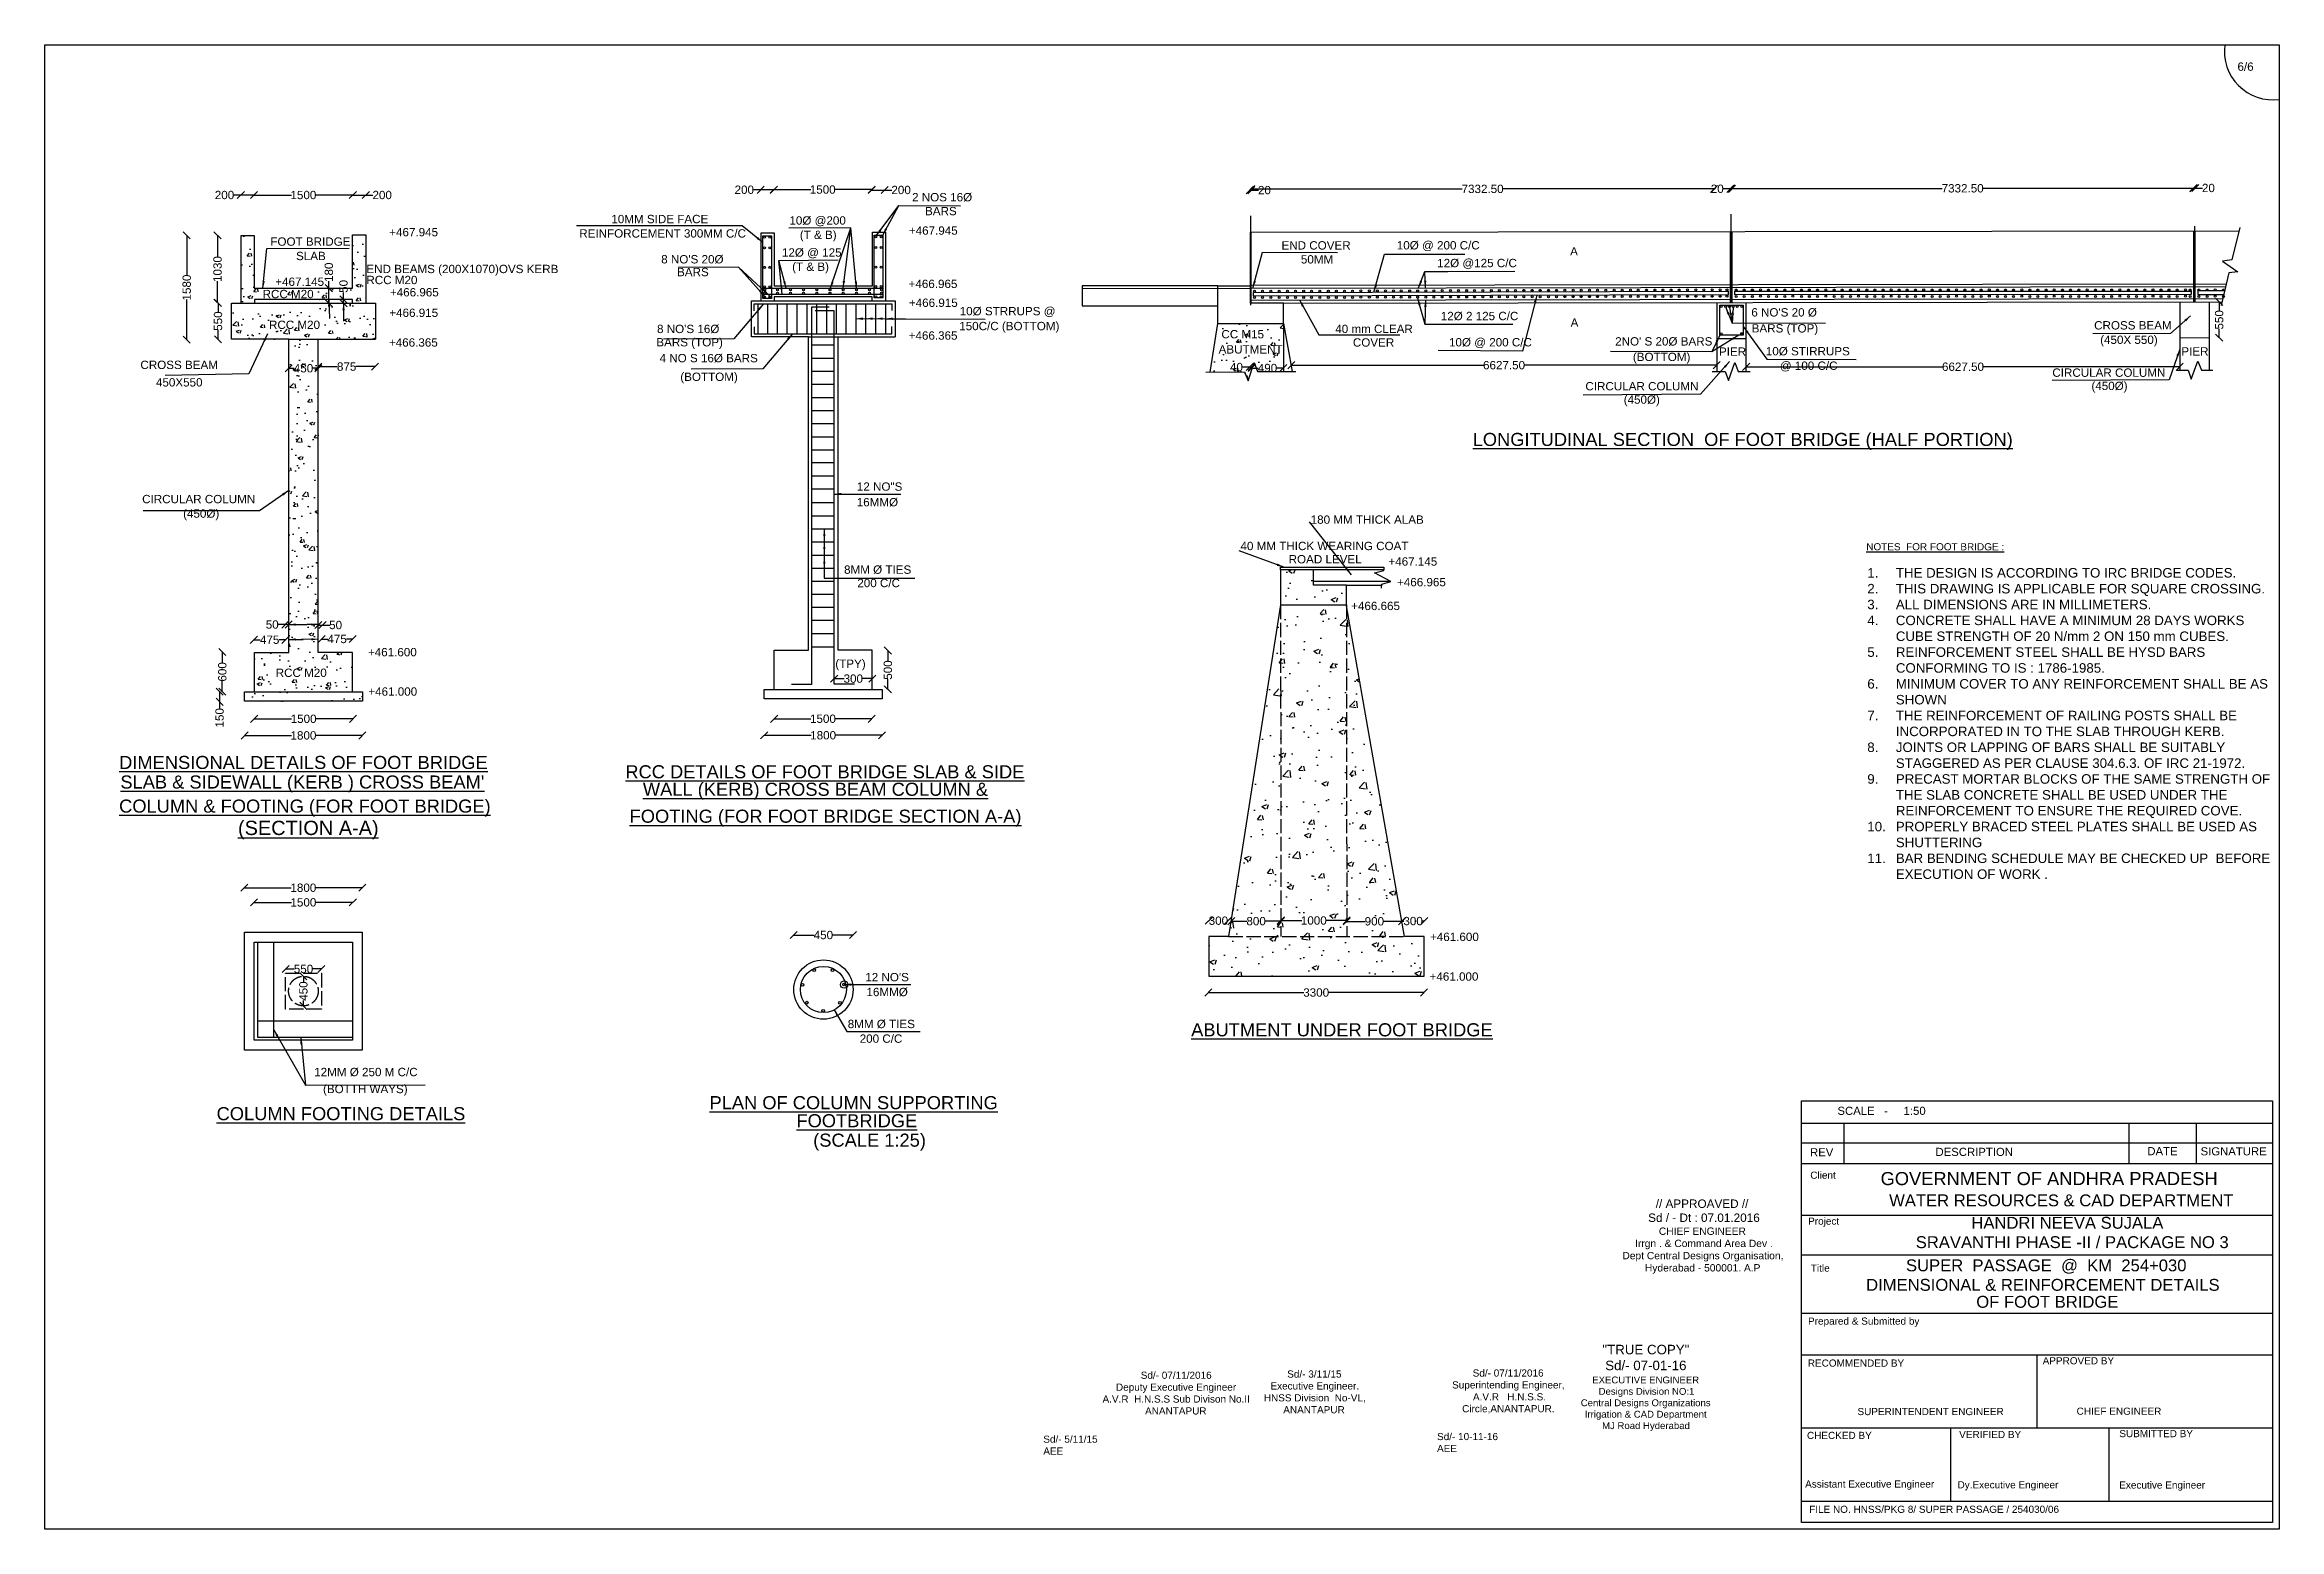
# Model space of a CAD drawing. Header units: millimetres. Extents: x 5124 to 2846096, y 2311 to 44888344.
# Drawn here: x 2799119 to 2846096, y 44857134 to 44888344 of the extents above.
import ezdxf

# ---------------------------------------------------------------- set-up
doc = ezdxf.new("R2010")
doc.units = ezdxf.units.MM
doc.header["$MEASUREMENT"] = 0
doc.linetypes.add('ACAD_ISO02W100', pattern=[15, 12, -3])
for name, color, linetype in [('DIMENSION', 7, 'Continuous'), ('DRAWING', 2, 'Continuous'), ('TEXT', 7, 'Continuous')]:
    doc.layers.add(name, color=color, linetype=linetype)
doc.styles.get("Standard").update_dxf_attribs({"font": 'arial.ttf', "height": 175})
doc.dimstyles.get("Standard").update_dxf_attribs({"dimtxt": 175, "dimasz": 150, "dimexe": 0.18, "dimexo": 0.0625, "dimgap": 0.09, "dimtad": 0, "dimdec": 0, "dimzin": 0, "dimdsep": 46, "dimtxsty": 'Standard', "dimblk": 'OBLIQUE', "dimcen": 0.09, "dimse1": 1, "dimse2": 1, "dimadec": 0, "dimazin": 0, "dimtfac": 1, "dimtdec": 0, "dimtofl": 0, "dimtmove": 0, "dimatfit": 3, "dimfxl": 1, "dimtolj": 1, "dimtzin": 0, "dimarcsym": 0})
pattern_1 = [(50, (0, 0), (717.2601826, -62.752135), [75, -825]), (355, (0, 0), (-138.751334, 752.192134), [60, -660]), (100.4514, (59.8, -5.2), (578.509382, 689.439542), [63.74019, -701.142112]), (46.1842, (0, 200), (1067.241049, -165.519014), [112.5, -1237.5]), (96.6356, (88.9, 186.2), (934.662706, 974.11787), [95.610288, -1051.713]), (351.1842, (0, 200), (934.661945, 974.1186), [90, -990]), (21, (100, 150), (596.907052, -402.618891), [75, -825]), (326, (100, 150), (243.315332, 725.150045), [60, -660]), (71.4514, (149.74, 116.45), (840.222629, 322.530497), [63.74019, -701.142112]), (37.5, (0, 0), (12.1598553, 332.8938538), [0, -652, 0, -670, 0, -662.5]), (7.5, (0, 0), (263.0695374, 394.411712), [0, -382, 0, -637, 0, -252.5]), (327.5, (-223, 0), (533.8224362, -22.5548717), [0, -250, 0, -780, 0, -1035]), (317.5, (-323, 0), (583.1861693, 100.1049823), [0, -325, 0, -518, 0, -735])]

msp = doc.modelspace()

# ---------------------------------------------------------------- texts
at = {"layer": 'DIMENSION', "color": 0}
for s, height, p in [('6/6', 175, (2845216.5, 44887795.4)), ('2 NOS 16Ø', 175, (2817353.4, 44885050.8)), ('BARS', 175, (2817626.3, 44884758.2)), ('+467.945', 175, (2806362.6, 44884316)), ('REINFORCEMENT 300MM C/C', 175, (2810357.3, 44884289.2)), ('10MM SIDE FACE', 175, (2811031.8, 44884591.3)), ('10Ø @200', 175, (2814775, 44884561.6)), ('(T & B)', 175, (2814993.4, 44884259.8)), ('+467.945', 175, (2817286.4, 44884349.3)), ('FOOT BRIDGE', 175, (2803863.1, 44884117.6)), ('SLAB', 175, (2804403, 44883815.4)), ("8 NO'S 20Ø", 175, (2812079.8, 44883745.7)), ('12Ø @ 125', 175, (2814617.7, 44883888.2)), ('END COVER', 175, (2825119.6, 44884037.9)), ('50MM', 175, (2825527.1, 44883744)), ('10Ø @ 200 C/C', 175, (2827543.6, 44884039.8)), ('A', 175, (2831187.4, 44883912.5)), ('+467.145', 175, (2803966.4, 44883273)), ('RCC M20', 175, (2805882.1, 44883310.1)), ('END BEAMS (200X1070)OVS KERB', 175, (2805882.6, 44883541.8)), ('BARS', 175, (2812413.2, 44883476.8)), ('(T & B)', 175, (2814832.5, 44883589.7)), ('+466.965', 175, (2817280.3, 44883228.4)), ('12Ø @125 C/C', 175, (2828392.7, 44883666.7)), ('RCC M20 ', 175, (2803699.8, 44883014.5)), ('+466.965', 175, (2806377.1, 44883052.4)), ('+466.915', 175, (2817287, 44882831.8)), ('RCC M20', 175, (2803834.7, 44882367.9)), ('+466.915', 175, (2806363.9, 44882620.8)), ('150C/C (BOTTOM)', 175, (2818345.3, 44882341.6)), ('10Ø STRRUPS @', 175, (2818354.9, 44882655.3)), ('12Ø 2 125 C/C', 175, (2828468.3, 44882552.9)), ('A', 175, (2831197.7, 44882415.3)), ("6 NO'S 20 Ø", 175, (2834996.5, 44882629.6)), ('BARS (TOP)', 175, (2835003.8, 44882293.8)), ('CROSS BEAM', 175, (2842203.2, 44882357.1)), ('+466.365', 175, (2806356.4, 44881996.7)), ('BARS (TOP)', 175, (2811977.5, 44882001.5)), ("8 NO'S 16Ø", 175, (2811992.2, 44882281.6)), ('+466.365', 175, (2817282.1, 44882142.3)), ('ABUTMENT', 175, (2823797.7, 44881851.5)), ('CC M15', 175, (2823856.7, 44882170.3)), ('40 mm CLEAR', 175, (2826249.6, 44882281.8)), ('COVER', 175, (2826620.6, 44881996.8)), ('10Ø @ 200 C/C', 175, (2828641, 44882001.1)), ("2NO' S 20Ø BARS", 175, (2832134.2, 44882019.6)), ('(450X 550)', 175, (2842329.8, 44882053.3)), ('CROSS BEAM', 175, (2801131.3, 44881526.2)), ('4 NO S 16Ø BARS', 175, (2812045.5, 44881667.4)), ('(BOTTOM)', 175, (2832506.7, 44881693.6)), ('PIER', 175, (2834316.6, 44881804)), ('10Ø STIRRUPS', 175, (2835301.6, 44881813)), ('@ 100 C/C', 175, (2835595.8, 44881508.6)), ('CIRCULAR COLUMN', 175, (2841324.5, 44881362.4)), ('PIER', 175, (2844037, 44881809.5)), (' 450X550', 175, (2801390.5, 44881158.5)), ('(BOTTOM)', 175, (2812481.3, 44881275.6)), ('  CIRCULAR COLUMN', 175, (2831372.6, 44881076.9)), ('(450Ø)', 175, (2842145.7, 44881084.1)), ('(450Ø)', 175, (2832313.4, 44880796.1)), ('%%ULONGITUDINAL SECTION  OF FOOT BRIDGE (HALF PORTION)', 275, (2829138.6, 44879908.5)), ('CIRCULAR COLUMN', 175, (2801168.1, 44878704.4)), ('16MMØ', 175, (2816190.5, 44878639)), ('12 NO"S', 175, (2816193.1, 44878967.5)), ('(450Ø)', 175, (2802029.2, 44878399.8)), ('180 MM THICK ALAB', 175, (2825733.3, 44878272.9)), ('40 MM THICK WEARING COAT', 175, (2824257.6, 44877718.6)), ('%%UNOTES  FOR FOOT BRIDGE :', 150, (2837412.8, 44877714.6)), ('8MM Ø TIES', 175, (2815923.9, 44877221.4)), ('ROAD LEVEL', 175, (2825269.9, 44877440.3)), ('+467.145', 175, (2827367.8, 44877392.8)), ('200 C/C', 175, (2816202.7, 44876939.9)), ('+466.965', 175, (2827548.2, 44876958.3)), ('+466.665', 175, (2826584.3, 44876458.5)), ('+461.600', 175, (2805914.8, 44875486.7)), ('(TPY)', 175, (2815739.8, 44875242.9)), ('RCC M20', 175, (2803975.6, 44875053.1)), ('+461.000', 175, (2805923, 44874658.6)), ('%%UDIMENSIONAL DETAILS OF FOOT BRIDGE', 275, (2800684.1, 44873118)), ('%%URCC DETAILS OF FOOT BRIDGE SLAB & SIDE', 275, (2811326.1, 44872921.7)), ("%%USLAB & SIDEWALL (KERB ) CROSS BEAM'", 275, (2800710.3, 44872706.7)), ('%%UWALL (KERB) CROSS BEAM COLUMN &', 275, (2811694.2, 44872554.1)), ('%%UCOLUMN & FOOTING (FOR FOOT BRIDGE)', 275, (2800683.6, 44872200.5)), ('%%UFOOTING (FOR FOOT BRIDGE SECTION A-A)', 275, (2811415.7, 44871987.9)), ('%%U(SECTION A-A)', 300, (2803182.4, 44871729.8)), ('+461.600', 175, (2828241.6, 44869501.6)), ('+461.000', 175, (2828233, 44868667.3)), ("12 NO'S", 175, (2816370.2, 44868654.8)), ('16MMØ', 175, (2816395.2, 44868342.3)), ('8MM Ø TIES', 175, (2816000.9, 44867670.3)), ('200 C/C', 175, (2816252.5, 44867362.3)), ('%%UABUTMENT UNDER FOOT BRIDGE', 275, (2823220.6, 44867497.5)), ('12MM Ø 250 M C/C', 175, (2804785.8, 44866660)), ('(BOTTH WAYS)', 175, (2804970, 44866303.2)), ('%%UPLAN OF COLUMN SUPPORTING', 275, (2813094.7, 44865965.8)), ('%%UCOLUMN FOOTING DETAILS', 275, (2802732.7, 44865734.5)), ('%%UFOOTBRIDGE', 275, (2814922.7, 44865586.2)), ('(SCALE 1:25)', 275, (2815275, 44865177.5)), ('Client ', 150, (2836236.1, 44864504)), ('Project ', 150, (2836190.7, 44863538.1)), ('Title ', 150, (2836248.2, 44862550.9)), ('Prepared & Submitted by ', 150, (2836188.4, 44861436.6)), ('RECOMMENDED BY ', 150, (2836183.8, 44860554.2)), ('APPROVED BY ', 150, (2841120.8, 44860602.7)), ('SUPERINTENDENT ENGINEER ', 150, (2837227.8, 44859534.7)), ('CHIEF ENGINEER ', 150, (2841834.5, 44859542.7)), ('CHECKED BY ', 150, (2836165.8, 44859033.7)), ('VERIFIED BY ', 150, (2839365.8, 44859052.8)), ('SUBMITTED BY ', 150, (2842733.3, 44859071.3)), ('Assistant Executive Engineer ', 150, (2836127.3, 44858011.1)), ('Dy.Executive Engineer ', 150, (2839331.4, 44857995.5)), ('Executive Engineer ', 150, (2842731, 44857991.1)), ('FILE NO. HNSS/PKG 8/ SUPER PASSAGE / 254030/06', 150, (2836213.3, 44857480.1))]:
    msp.add_text(s, height=height, dxfattribs=at).set_placement(p)
at = {"layer": 'DIMENSION', "color": 0, "insert": (2837234.5, 44877342.1), "char_height": 200, "width": 8680.174, "attachment_point": 1}
msp.add_mtext('\\pi-600,l800,t800;1.^ITHE DESIGN IS ACCORDING TO IRC BRIDGE CODES.\\P2.^ITHIS DRAWING IS APPLICABLE FOR SQUARE CROSSING.\\P3.^IALL DIMENSIONS ARE IN MILLIMETERS.\\P4.^ICONCRETE SHALL HAVE A MINIMUM 28 DAYS WORKS CUBE STRENGTH OF 20 N/mm 2 ON 150 mm CUBES.\\P5.^IREINFORCEMENT STEEL SHALL BE HYSD BARS CONFORMING TO IS : 1786-1985.\\P6.^IMINIMUM COVER TO ANY REINFORCEMENT SHALL BE AS SHOWN \\P7.^ITHE REINFORCEMENT OF RAILING POSTS SHALL BE INCORPORATED IN TO THE SLAB THROUGH KERB.\\P8.^IJOINTS OR LAPPING OF BARS SHALL BE SUITABLY STAGGERED AS PER CLAUSE 304.6.3. OF IRC 21-1972.\\P9.^IPRECAST MORTAR BLOCKS OF THE SAME STRENGTH OF THE SLAB CONCRETE SHALL BE USED UNDER THE REINFORCEMENT TO ENSURE THE REQUIRED COVE.\\P10.^IPROPERLY BRACED STEEL PLATES SHALL BE USED AS SHUTTERING \\P11.^IBAR BENDING SCHEDULE MAY BE CHECKED UP  BEFORE EXECUTION OF WORK .', dxfattribs=at)
at = {"layer": 'TEXT', "color": 0}
for s, height, p in [('SCALE   -     1:50', 170.632, (2836807.3, 44865847)), ('REV', 170.63, (2836230, 44864974.7)), ('DESCRIPTION', 170.632, (2838867.8, 44864983.3)), ('DATE ', 170.63, (2843321.7, 44864998.2)), ('SIGNATURE ', 170.63, (2844440.6, 44864995)), ('GOVERNMENT OF ANDHRA PRADESH ', 275, (2837714.1, 44864370)), ('WATER RESOURCES & CAD DEPARTMENT ', 250, (2837893.9, 44863924.1)), ('HANDRI NEEVA SUJALA', 250, (2839622.6, 44863453)), (' SRAVANTHI PHASE -II / PACKAGE NO 3', 250, (2838356.5, 44863046.1)), ('SUPER  PASSAGE  @  KM  254+030', 250, (2838248, 44862557.8)), ('DIMENSIONAL & REINFORCEMENT DETAILS ', 250, (2837409.8, 44862148.6)), ('OF FOOT BRIDGE', 250, (2839725.3, 44861792.2))]:
    msp.add_text(s, height=height, dxfattribs=at).set_placement(p)
at = {"layer": 'TEXT', "color": 0, "attachment_point": 1}
for s, insert, char_height, width in [('\\pi730.72;// APPROAVED // \\P\\pi502.82; Sd / - Dt : 07.01.2016 \\P\\pi796.45;{\\H0.87202x;CHIEF ENGINEER \\P\\pi236.66; Irrgn . & Command Area Dev . \\P\\pi29.629;Dept Central Designs Organisation, \\P\\pi503.39;Hyderabad - 500001. A.P}', (2832256.4, 44864067.9), 176.679, 3409.128), ('\\pi635.09;"TRUE COPY"\\P\\pi694.77;Sd/- 07-01-16 \\P\\pi421.61;{\\H0.72034x;EXECUTIVE ENGINEER  \\P\\pi555.9;Designs Division NO:1 \\P\\pi180.44;Central Designs Organizations  \\P\\pi265.7;Irrigation & CAD Department\\P\\pi628.13;MJ Road Hyderabad }', (2831230.3, 44861013.1), 200, 3072.628), ('\\pi812.88;Sd/- 07/11/2016 \\P\\pi291.81;Deputy Executive Engineer  \\P\\pi9.5668;A.V.R  H.N.S.S Sub Divison No.II \\P\\pi904.14;ANANTAPUR ', (2821347.5, 44860448.1), 150, 3098.022), ('\\pi538.51;Sd/- 3/11/15 \\P\\pi185.97;Executive Engineer.   \\P\\pi46.811;HNSS Division  No-VL, \\P\\pi455.58;ANANTAPUR ', (2824701.4, 44860473.5), 150, 2200.887), ('\\pi1033.8;Sd/- 07/11/2016 \\P\\pi601.48;Superintending Engineer,\\P\\pi981.45; A.V.R   H.N.S.S. \\P\\pi812.11;Circle,ANANTAPUR.', (2828104.7, 44860495), 150, 3539.939), ('Sd/- 5/11/15 AEE', (2820112.5, 44859104.5), 150, 1147.749), ('\\A1;Sd/- 10-11-16\\PAEE', (2828389.6, 44859159.5), 150, 1258.22)]:
    msp.add_mtext(s, dxfattribs=dict(at, insert=insert, char_height=char_height, width=width))

# ---------------------------------------------------------------- blocks, each defined once
blk = doc.blocks.new('_Oblique')
at = {"color": 0, "linetype": 'ByBlock', "lineweight": -2}
blk.add_line((-0.5, -0.5), (0.5, 0.5), dxfattribs=at)
blk = doc.blocks.new('*D4')
at = {"layer": 'Defpoints', "color": 0, "transparency": 16777216}
for p in [(2803243, 44885238), (2803243, 44885183), (2803520, 44885238)]:
    blk.add_point(p, dxfattribs=at)
at = {"layer": 'DIMENSION', "color": 0, "lineweight": -2, "transparency": 16777216}
for p, q in [((2803243, 44885183), (2803093, 44885183)), ((2803520, 44885183), (2803243, 44885183))]:
    blk.add_line(p, q, dxfattribs=at)
at = {"layer": 'DIMENSION', "color": 0, "lineweight": -2, "transparency": 16777216, "xscale": 150, "yscale": 150, "zscale": 150, "rotation": 180}
blk.add_blockref('_Oblique', (2803243, 44885183), dxfattribs=at)
at = {"layer": 'DIMENSION', "color": 0, "lineweight": -2, "transparency": 16777216, "xscale": 150, "yscale": 150, "zscale": 150}
blk.add_blockref('_Oblique', (2803520, 44885183), dxfattribs=at)
at = {"layer": 'DIMENSION', "color": 0, "transparency": 16777216, "insert": (2802899, 44885183), "char_height": 175, "attachment_point": 5}
blk.add_mtext('\\A1;200', dxfattribs=at)
blk = doc.blocks.new('*D5')
at = {"layer": 'Defpoints', "color": 0, "transparency": 16777216}
for p in [(2803520, 44885183), (2805596, 44885238), (2805596, 44885183)]:
    blk.add_point(p, dxfattribs=at)
at = {"layer": 'DIMENSION', "color": 0, "lineweight": -2, "transparency": 16777216}
for p, q in [((2803520, 44885183), (2804305, 44885183)), ((2805596, 44885183), (2804811, 44885183))]:
    blk.add_line(p, q, dxfattribs=at)
at = {"layer": 'DIMENSION', "color": 0, "lineweight": -2, "transparency": 16777216, "xscale": 150, "yscale": 150, "zscale": 150, "rotation": 180}
blk.add_blockref('_Oblique', (2803520, 44885183), dxfattribs=at)
at = {"layer": 'DIMENSION', "color": 0, "lineweight": -2, "transparency": 16777216, "xscale": 150, "yscale": 150, "zscale": 150}
blk.add_blockref('_Oblique', (2805596, 44885183), dxfattribs=at)
at = {"layer": 'DIMENSION', "color": 0, "transparency": 16777216, "insert": (2804558, 44885183), "char_height": 175, "attachment_point": 5}
blk.add_mtext('\\A1;1500', dxfattribs=at)
blk = doc.blocks.new('*D6')
at = {"layer": 'Defpoints', "color": 0, "transparency": 16777216}
for p in [(2805596, 44885183), (2805870, 44885183), (2805870, 44885183)]:
    blk.add_point(p, dxfattribs=at)
at = {"layer": 'DIMENSION', "color": 0, "lineweight": -2, "transparency": 16777216}
for p, q in [((2805596, 44885183), (2805870, 44885183)), ((2805870, 44885183), (2806020, 44885183))]:
    blk.add_line(p, q, dxfattribs=at)
at = {"layer": 'DIMENSION', "color": 0, "lineweight": -2, "transparency": 16777216, "xscale": 150, "yscale": 150, "zscale": 150, "rotation": 180}
blk.add_blockref('_Oblique', (2805596, 44885183), dxfattribs=at)
at = {"layer": 'DIMENSION', "color": 0, "lineweight": -2, "transparency": 16777216, "xscale": 150, "yscale": 150, "zscale": 150}
blk.add_blockref('_Oblique', (2805870, 44885183), dxfattribs=at)
at = {"layer": 'DIMENSION', "color": 0, "transparency": 16777216, "insert": (2806214, 44885183), "char_height": 175, "attachment_point": 5}
blk.add_mtext('\\A1;200', dxfattribs=at)
blk = doc.blocks.new('*D7')
at = {"layer": 'Defpoints', "color": 0, "transparency": 16777216}
for p in [(2802742, 44884336), (2802742, 44882919), (2802753, 44882919)]:
    blk.add_point(p, dxfattribs=at)
at = {"layer": 'DIMENSION', "color": 0, "lineweight": -2, "transparency": 16777216}
for p, q in [((2802753, 44884336), (2802753, 44883880)), ((2802753, 44882919), (2802753, 44883374))]:
    blk.add_line(p, q, dxfattribs=at)
at = {"layer": 'DIMENSION', "color": 0, "lineweight": -2, "transparency": 16777216, "xscale": 150, "yscale": 150, "zscale": 150}
for p, rotation in [((2802753, 44884336), 90), ((2802753, 44882919), 270)]:
    blk.add_blockref('_Oblique', p, dxfattribs=dict(at, rotation=rotation))
at = {"layer": 'DIMENSION', "color": 0, "transparency": 16777216, "insert": (2802753, 44883627), "char_height": 175, "attachment_point": 5, "rotation": 90}
blk.add_mtext('\\A1;1030', dxfattribs=at)
blk = doc.blocks.new('*D8')
at = {"layer": 'Defpoints', "color": 0, "transparency": 16777216}
for p in [(2802753, 44882915), (2802753, 44882151), (2802763, 44882151)]:
    blk.add_point(p, dxfattribs=at)
at = {"layer": 'DIMENSION', "color": 0, "lineweight": -2, "transparency": 16777216}
for p, q in [((2802763, 44882915), (2802763, 44882726)), ((2802763, 44882151), (2802763, 44882340))]:
    blk.add_line(p, q, dxfattribs=at)
at = {"layer": 'DIMENSION', "color": 0, "lineweight": -2, "transparency": 16777216, "xscale": 150, "yscale": 150, "zscale": 150}
for p, rotation in [((2802763, 44882915), 90), ((2802763, 44882151), 270)]:
    blk.add_blockref('_Oblique', p, dxfattribs=dict(at, rotation=rotation))
at = {"layer": 'DIMENSION', "color": 0, "transparency": 16777216, "insert": (2802763, 44882533), "char_height": 175, "attachment_point": 5, "rotation": 90}
blk.add_mtext('\\A1;550', dxfattribs=at)
blk = doc.blocks.new('*D9')
at = {"layer": 'Defpoints', "color": 0, "transparency": 16777216}
for p in [(2802089, 44884336), (2802105, 44884336), (2802089, 44882143)]:
    blk.add_point(p, dxfattribs=at)
at = {"layer": 'DIMENSION', "color": 0, "lineweight": -2, "transparency": 16777216}
for p, q in [((2802105, 44884336), (2802105, 44883492)), ((2802105, 44882143), (2802105, 44882986))]:
    blk.add_line(p, q, dxfattribs=at)
at = {"layer": 'DIMENSION', "color": 0, "lineweight": -2, "transparency": 16777216, "xscale": 150, "yscale": 150, "zscale": 150}
for p, rotation in [((2802105, 44884336), 90), ((2802105, 44882143), 270)]:
    blk.add_blockref('_Oblique', p, dxfattribs=dict(at, rotation=rotation))
at = {"layer": 'DIMENSION', "color": 0, "transparency": 16777216, "insert": (2802105, 44883239), "char_height": 175, "attachment_point": 5, "rotation": 90}
blk.add_mtext('\\A1;1580', dxfattribs=at)
blk = doc.blocks.new('*D10')
at = {"layer": 'Defpoints', "color": 0, "transparency": 16777216}
for p in [(2804249, 44881541), (2804871, 44881541), (2804871, 44881541)]:
    blk.add_point(p, dxfattribs=at)
at = {"layer": 'DIMENSION', "color": 0, "lineweight": -2, "transparency": 16777216}
for p, q in [((2804249, 44881541), (2804363, 44881541)), ((2804871, 44881541), (2804757, 44881541))]:
    blk.add_line(p, q, dxfattribs=at)
at = {"layer": 'DIMENSION', "color": 0, "lineweight": -2, "transparency": 16777216, "xscale": 150, "yscale": 150, "zscale": 150, "rotation": 180}
blk.add_blockref('_Oblique', (2804249, 44881541), dxfattribs=at)
at = {"layer": 'DIMENSION', "color": 0, "lineweight": -2, "transparency": 16777216, "xscale": 150, "yscale": 150, "zscale": 150}
blk.add_blockref('_Oblique', (2804871, 44881541), dxfattribs=at)
at = {"layer": 'DIMENSION', "color": 0, "transparency": 16777216, "insert": (2804560, 44881541), "char_height": 175, "attachment_point": 5}
blk.add_mtext('\\A1;450', dxfattribs=at)
blk = doc.blocks.new('*D11')
at = {"layer": 'Defpoints', "color": 0, "transparency": 16777216}
for p in [(2804871, 44881541), (2806063, 44881576), (2806063, 44881541)]:
    blk.add_point(p, dxfattribs=at)
at = {"layer": 'DIMENSION', "color": 0, "lineweight": -2, "transparency": 16777216}
for p, q in [((2804871, 44881576), (2805273, 44881576)), ((2806063, 44881576), (2805661, 44881576))]:
    blk.add_line(p, q, dxfattribs=at)
at = {"layer": 'DIMENSION', "color": 0, "lineweight": -2, "transparency": 16777216, "xscale": 150, "yscale": 150, "zscale": 150, "rotation": 180}
blk.add_blockref('_Oblique', (2804871, 44881576), dxfattribs=at)
at = {"layer": 'DIMENSION', "color": 0, "lineweight": -2, "transparency": 16777216, "xscale": 150, "yscale": 150, "zscale": 150}
blk.add_blockref('_Oblique', (2806063, 44881576), dxfattribs=at)
at = {"layer": 'DIMENSION', "color": 0, "transparency": 16777216, "insert": (2805467, 44881576), "char_height": 175, "attachment_point": 5}
blk.add_mtext('\\A1;875', dxfattribs=at)
blk = doc.blocks.new('*D12')
at = {"layer": 'Defpoints', "color": 0, "transparency": 16777216}
for p in [(2804177, 44876154), (2804177, 44876154), (2804249, 44876154)]:
    blk.add_point(p, dxfattribs=at)
at = {"layer": 'DIMENSION', "color": 0, "lineweight": -2, "transparency": 16777216}
for p, q in [((2804177, 44876154), (2804027, 44876154)), ((2804249, 44876154), (2804177, 44876154))]:
    blk.add_line(p, q, dxfattribs=at)
at = {"layer": 'DIMENSION', "color": 0, "lineweight": -2, "transparency": 16777216, "xscale": 150, "yscale": 150, "zscale": 150, "rotation": 180}
blk.add_blockref('_Oblique', (2804177, 44876154), dxfattribs=at)
at = {"layer": 'DIMENSION', "color": 0, "lineweight": -2, "transparency": 16777216, "xscale": 150, "yscale": 150, "zscale": 150}
blk.add_blockref('_Oblique', (2804249, 44876154), dxfattribs=at)
at = {"layer": 'DIMENSION', "color": 0, "transparency": 16777216, "insert": (2803902, 44876154), "char_height": 175, "attachment_point": 5}
blk.add_mtext('\\A1;50', dxfattribs=at)
blk = doc.blocks.new('*D13')
at = {"layer": 'Defpoints', "color": 0, "transparency": 16777216}
for p in [(2804871, 44876154), (2804960, 44876154), (2804960, 44876144)]:
    blk.add_point(p, dxfattribs=at)
at = {"layer": 'DIMENSION', "color": 0, "lineweight": -2, "transparency": 16777216}
for p, q in [((2804871, 44876144), (2804960, 44876144)), ((2804960, 44876144), (2805110, 44876144))]:
    blk.add_line(p, q, dxfattribs=at)
at = {"layer": 'DIMENSION', "color": 0, "lineweight": -2, "transparency": 16777216, "xscale": 150, "yscale": 150, "zscale": 150, "rotation": 180}
blk.add_blockref('_Oblique', (2804871, 44876144), dxfattribs=at)
at = {"layer": 'DIMENSION', "color": 0, "lineweight": -2, "transparency": 16777216, "xscale": 150, "yscale": 150, "zscale": 150}
blk.add_blockref('_Oblique', (2804960, 44876144), dxfattribs=at)
at = {"layer": 'DIMENSION', "color": 0, "transparency": 16777216, "insert": (2805235, 44876144), "char_height": 175, "attachment_point": 5}
blk.add_mtext('\\A1;50', dxfattribs=at)
blk = doc.blocks.new('*D14')
at = {"layer": 'Defpoints', "color": 0, "transparency": 16777216}
for p in [(2804940, 44875844), (2805592, 44875850), (2805592, 44875844)]:
    blk.add_point(p, dxfattribs=at)
at = {"layer": 'DIMENSION', "color": 0, "lineweight": -2, "transparency": 16777216}
for p, q in [((2804940, 44875850), (2805068, 44875850)), ((2805592, 44875850), (2805464, 44875850))]:
    blk.add_line(p, q, dxfattribs=at)
at = {"layer": 'DIMENSION', "color": 0, "lineweight": -2, "transparency": 16777216, "xscale": 150, "yscale": 150, "zscale": 150, "rotation": 180}
blk.add_blockref('_Oblique', (2804940, 44875850), dxfattribs=at)
at = {"layer": 'DIMENSION', "color": 0, "lineweight": -2, "transparency": 16777216, "xscale": 150, "yscale": 150, "zscale": 150}
blk.add_blockref('_Oblique', (2805592, 44875850), dxfattribs=at)
at = {"layer": 'DIMENSION', "color": 0, "transparency": 16777216, "insert": (2805266, 44875850), "char_height": 175, "attachment_point": 5}
blk.add_mtext('\\A1;475', dxfattribs=at)
blk = doc.blocks.new('*D15')
at = {"layer": 'Defpoints', "color": 0, "transparency": 16777216}
for p in [(2803516, 44875847), (2803516, 44875834), (2804181, 44875847)]:
    blk.add_point(p, dxfattribs=at)
at = {"layer": 'DIMENSION', "color": 0, "lineweight": -2, "transparency": 16777216}
for p, q in [((2803516, 44875834), (2803651, 44875834)), ((2804181, 44875834), (2804047, 44875834))]:
    blk.add_line(p, q, dxfattribs=at)
at = {"layer": 'DIMENSION', "color": 0, "lineweight": -2, "transparency": 16777216, "xscale": 150, "yscale": 150, "zscale": 150, "rotation": 180}
blk.add_blockref('_Oblique', (2803516, 44875834), dxfattribs=at)
at = {"layer": 'DIMENSION', "color": 0, "lineweight": -2, "transparency": 16777216, "xscale": 150, "yscale": 150, "zscale": 150}
blk.add_blockref('_Oblique', (2804181, 44875834), dxfattribs=at)
at = {"layer": 'DIMENSION', "color": 0, "transparency": 16777216, "insert": (2803849, 44875834), "char_height": 175, "attachment_point": 5}
blk.add_mtext('\\A1;475', dxfattribs=at)
blk = doc.blocks.new('*D16')
at = {"layer": 'Defpoints', "color": 0, "transparency": 16777216}
for p in [(2802812, 44875577), (2802812, 44874742), (2802853, 44874742)]:
    blk.add_point(p, dxfattribs=at)
at = {"layer": 'DIMENSION', "color": 0, "lineweight": -2, "transparency": 16777216}
for p, q in [((2802853, 44875577), (2802853, 44875353)), ((2802853, 44874742), (2802853, 44874966))]:
    blk.add_line(p, q, dxfattribs=at)
at = {"layer": 'DIMENSION', "color": 0, "lineweight": -2, "transparency": 16777216, "xscale": 150, "yscale": 150, "zscale": 150}
for p, rotation in [((2802853, 44875577), 90), ((2802853, 44874742), 270)]:
    blk.add_blockref('_Oblique', p, dxfattribs=dict(at, rotation=rotation))
at = {"layer": 'DIMENSION', "color": 0, "transparency": 16777216, "insert": (2802853, 44875159), "char_height": 175, "attachment_point": 5, "rotation": 90}
blk.add_mtext('\\A1;600', dxfattribs=at)
blk = doc.blocks.new('*D17')
at = {"layer": 'Defpoints', "color": 0, "transparency": 16777216}
for p in [(2802796, 44874529), (2802853, 44874742), (2802853, 44874529)]:
    blk.add_point(p, dxfattribs=at)
at = {"layer": 'DIMENSION', "color": 0, "lineweight": -2, "transparency": 16777216}
for p, q in [((2802796, 44874742), (2802796, 44874529)), ((2802796, 44874529), (2802796, 44874379))]:
    blk.add_line(p, q, dxfattribs=at)
at = {"layer": 'DIMENSION', "color": 0, "lineweight": -2, "transparency": 16777216, "xscale": 150, "yscale": 150, "zscale": 150}
for p, rotation in [((2802796, 44874742), 90), ((2802796, 44874529), 270)]:
    blk.add_blockref('_Oblique', p, dxfattribs=dict(at, rotation=rotation))
at = {"layer": 'DIMENSION', "color": 0, "transparency": 16777216, "insert": (2802796, 44874194), "char_height": 175, "attachment_point": 5, "rotation": 90}
blk.add_mtext('\\A1;150', dxfattribs=at)
blk = doc.blocks.new('*D18')
at = {"layer": 'Defpoints', "color": 0, "transparency": 16777216}
for p in [(2803524, 44874151), (2805600, 44874172), (2805600, 44874151)]:
    blk.add_point(p, dxfattribs=at)
at = {"layer": 'DIMENSION', "color": 0, "lineweight": -2, "transparency": 16777216}
for p, q in [((2803524, 44874172), (2804309, 44874172)), ((2805600, 44874172), (2804815, 44874172))]:
    blk.add_line(p, q, dxfattribs=at)
at = {"layer": 'DIMENSION', "color": 0, "lineweight": -2, "transparency": 16777216, "xscale": 150, "yscale": 150, "zscale": 150, "rotation": 180}
blk.add_blockref('_Oblique', (2803524, 44874172), dxfattribs=at)
at = {"layer": 'DIMENSION', "color": 0, "lineweight": -2, "transparency": 16777216, "xscale": 150, "yscale": 150, "zscale": 150}
blk.add_blockref('_Oblique', (2805600, 44874172), dxfattribs=at)
at = {"layer": 'DIMENSION', "color": 0, "transparency": 16777216, "insert": (2804562, 44874172), "char_height": 175, "attachment_point": 5}
blk.add_mtext('\\A1;1500', dxfattribs=at)
blk = doc.blocks.new('*D19')
at = {"layer": 'Defpoints', "color": 0, "transparency": 16777216}
for p in [(2803321, 44873798), (2805798, 44873823), (2805798, 44873798)]:
    blk.add_point(p, dxfattribs=at)
at = {"layer": 'DIMENSION', "color": 0, "lineweight": -2, "transparency": 16777216}
for p, q in [((2803321, 44873823), (2804307, 44873823)), ((2805798, 44873823), (2804812, 44873823))]:
    blk.add_line(p, q, dxfattribs=at)
at = {"layer": 'DIMENSION', "color": 0, "lineweight": -2, "transparency": 16777216, "xscale": 150, "yscale": 150, "zscale": 150, "rotation": 180}
blk.add_blockref('_Oblique', (2803321, 44873823), dxfattribs=at)
at = {"layer": 'DIMENSION', "color": 0, "lineweight": -2, "transparency": 16777216, "xscale": 150, "yscale": 150, "zscale": 150}
blk.add_blockref('_Oblique', (2805798, 44873823), dxfattribs=at)
at = {"layer": 'DIMENSION', "color": 0, "transparency": 16777216, "insert": (2804559, 44873823), "char_height": 175, "attachment_point": 5}
blk.add_mtext('\\A1;1800', dxfattribs=at)
blk = doc.blocks.new('*D20')
at = {"layer": 'Defpoints', "color": 0, "transparency": 16777216}
for p in [(2815717, 44875116), (2816518, 44875116), (2816518, 44875017)]:
    blk.add_point(p, dxfattribs=at)
at = {"layer": 'DIMENSION', "color": 0, "lineweight": -2, "transparency": 16777216}
for p, q in [((2815717, 44875017), (2815924, 44875017)), ((2816518, 44875017), (2816310, 44875017))]:
    blk.add_line(p, q, dxfattribs=at)
at = {"layer": 'DIMENSION', "color": 0, "lineweight": -2, "transparency": 16777216, "xscale": 150, "yscale": 150, "zscale": 150, "rotation": 180}
blk.add_blockref('_Oblique', (2815717, 44875017), dxfattribs=at)
at = {"layer": 'DIMENSION', "color": 0, "lineweight": -2, "transparency": 16777216, "xscale": 150, "yscale": 150, "zscale": 150}
blk.add_blockref('_Oblique', (2816518, 44875017), dxfattribs=at)
at = {"layer": 'DIMENSION', "color": 0, "transparency": 16777216, "insert": (2816117, 44875017), "char_height": 175, "attachment_point": 5}
blk.add_mtext('\\A1;300', dxfattribs=at)
blk = doc.blocks.new('*D21')
at = {"layer": 'Defpoints', "color": 0, "transparency": 16777216}
for p in [(2816587, 44875609), (2816845, 44875609), (2816587, 44874791)]:
    blk.add_point(p, dxfattribs=at)
at = {"layer": 'DIMENSION', "color": 0, "lineweight": -2, "transparency": 16777216}
for p, q in [((2816845, 44875609), (2816845, 44875391)), ((2816845, 44874791), (2816845, 44875005))]:
    blk.add_line(p, q, dxfattribs=at)
at = {"layer": 'DIMENSION', "color": 0, "lineweight": -2, "transparency": 16777216, "xscale": 150, "yscale": 150, "zscale": 150}
for p, rotation in [((2816845, 44875609), 90), ((2816845, 44874791), 270)]:
    blk.add_blockref('_Oblique', p, dxfattribs=dict(at, rotation=rotation))
at = {"layer": 'DIMENSION', "color": 0, "transparency": 16777216, "insert": (2816845, 44875198), "char_height": 175, "attachment_point": 5, "rotation": 90}
blk.add_mtext('\\A1;500', dxfattribs=at)
blk = doc.blocks.new('*D22')
at = {"layer": 'Defpoints', "color": 0, "transparency": 16777216}
for p in [(2814455, 44874193), (2816504, 44874193), (2816504, 44874173)]:
    blk.add_point(p, dxfattribs=at)
at = {"layer": 'DIMENSION', "color": 0, "lineweight": -2, "transparency": 16777216}
for p, q in [((2814455, 44874173), (2815227, 44874173)), ((2816504, 44874173), (2815732, 44874173))]:
    blk.add_line(p, q, dxfattribs=at)
at = {"layer": 'DIMENSION', "color": 0, "lineweight": -2, "transparency": 16777216, "xscale": 150, "yscale": 150, "zscale": 150, "rotation": 180}
blk.add_blockref('_Oblique', (2814455, 44874173), dxfattribs=at)
at = {"layer": 'DIMENSION', "color": 0, "lineweight": -2, "transparency": 16777216, "xscale": 150, "yscale": 150, "zscale": 150}
blk.add_blockref('_Oblique', (2816504, 44874173), dxfattribs=at)
at = {"layer": 'DIMENSION', "color": 0, "transparency": 16777216, "insert": (2815480, 44874173), "char_height": 175, "attachment_point": 5}
blk.add_mtext('\\A1;1500', dxfattribs=at)
blk = doc.blocks.new('*D23')
at = {"layer": 'Defpoints', "color": 0, "transparency": 16777216}
for p in [(2814244, 44873851), (2816723, 44873851), (2816723, 44873826)]:
    blk.add_point(p, dxfattribs=at)
at = {"layer": 'DIMENSION', "color": 0, "lineweight": -2, "transparency": 16777216}
for p, q in [((2814244, 44873826), (2815231, 44873826)), ((2816723, 44873826), (2815736, 44873826))]:
    blk.add_line(p, q, dxfattribs=at)
at = {"layer": 'DIMENSION', "color": 0, "lineweight": -2, "transparency": 16777216, "xscale": 150, "yscale": 150, "zscale": 150, "rotation": 180}
blk.add_blockref('_Oblique', (2814244, 44873826), dxfattribs=at)
at = {"layer": 'DIMENSION', "color": 0, "lineweight": -2, "transparency": 16777216, "xscale": 150, "yscale": 150, "zscale": 150}
blk.add_blockref('_Oblique', (2816723, 44873826), dxfattribs=at)
at = {"layer": 'DIMENSION', "color": 0, "transparency": 16777216, "insert": (2815484, 44873826), "char_height": 175, "attachment_point": 5}
blk.add_mtext('\\A1;1800', dxfattribs=at)
blk = doc.blocks.new('*D24')
at = {"layer": 'Defpoints', "color": 0, "transparency": 16777216}
for p in [(2814171, 44885298), (2814171, 44885294), (2814448, 44885298)]:
    blk.add_point(p, dxfattribs=at)
at = {"layer": 'DIMENSION', "color": 0, "lineweight": -2, "transparency": 16777216}
for p, q in [((2814171, 44885294), (2814021, 44885294)), ((2814448, 44885294), (2814171, 44885294))]:
    blk.add_line(p, q, dxfattribs=at)
at = {"layer": 'DIMENSION', "color": 0, "lineweight": -2, "transparency": 16777216, "xscale": 150, "yscale": 150, "zscale": 150, "rotation": 180}
blk.add_blockref('_Oblique', (2814171, 44885294), dxfattribs=at)
at = {"layer": 'DIMENSION', "color": 0, "lineweight": -2, "transparency": 16777216, "xscale": 150, "yscale": 150, "zscale": 150}
blk.add_blockref('_Oblique', (2814448, 44885294), dxfattribs=at)
at = {"layer": 'DIMENSION', "color": 0, "transparency": 16777216, "insert": (2813826, 44885294), "char_height": 175, "attachment_point": 5}
blk.add_mtext('\\A1;200', dxfattribs=at)
blk = doc.blocks.new('*D25')
at = {"layer": 'Defpoints', "color": 0, "transparency": 16777216}
for p in [(2814448, 44885298), (2816502, 44885298), (2816502, 44885298)]:
    blk.add_point(p, dxfattribs=at)
at = {"layer": 'DIMENSION', "color": 0, "lineweight": -2, "transparency": 16777216}
for p, q in [((2814448, 44885298), (2815222, 44885298)), ((2816502, 44885298), (2815728, 44885298))]:
    blk.add_line(p, q, dxfattribs=at)
at = {"layer": 'DIMENSION', "color": 0, "lineweight": -2, "transparency": 16777216, "xscale": 150, "yscale": 150, "zscale": 150, "rotation": 180}
blk.add_blockref('_Oblique', (2814448, 44885298), dxfattribs=at)
at = {"layer": 'DIMENSION', "color": 0, "lineweight": -2, "transparency": 16777216, "xscale": 150, "yscale": 150, "zscale": 150}
blk.add_blockref('_Oblique', (2816502, 44885298), dxfattribs=at)
at = {"layer": 'DIMENSION', "color": 0, "transparency": 16777216, "insert": (2815475, 44885298), "char_height": 175, "attachment_point": 5}
blk.add_mtext('\\A1;1500', dxfattribs=at)
blk = doc.blocks.new('*D26')
at = {"layer": 'Defpoints', "color": 0, "transparency": 16777216}
for p in [(2816502, 44885298), (2816779, 44885298), (2816779, 44885289)]:
    blk.add_point(p, dxfattribs=at)
at = {"layer": 'DIMENSION', "color": 0, "lineweight": -2, "transparency": 16777216}
for p, q in [((2816502, 44885289), (2816779, 44885289)), ((2816779, 44885289), (2816929, 44885289))]:
    blk.add_line(p, q, dxfattribs=at)
at = {"layer": 'DIMENSION', "color": 0, "lineweight": -2, "transparency": 16777216, "xscale": 150, "yscale": 150, "zscale": 150, "rotation": 180}
blk.add_blockref('_Oblique', (2816502, 44885289), dxfattribs=at)
at = {"layer": 'DIMENSION', "color": 0, "lineweight": -2, "transparency": 16777216, "xscale": 150, "yscale": 150, "zscale": 150}
blk.add_blockref('_Oblique', (2816779, 44885289), dxfattribs=at)
at = {"layer": 'DIMENSION', "color": 0, "transparency": 16777216, "insert": (2817123, 44885289), "char_height": 175, "attachment_point": 5}
blk.add_mtext('\\A1;200', dxfattribs=at)
blk = doc.blocks.new('*D27')
at = {"layer": 'Defpoints', "color": 0, "transparency": 16777216}
for p in [(2824452, 44885305), (2824484, 44885305), (2824484, 44885286)]:
    blk.add_point(p, dxfattribs=at)
at = {"layer": 'DIMENSION', "color": 0, "lineweight": -2, "transparency": 16777216}
for p, q in [((2824452, 44885286), (2824484, 44885286)), ((2824484, 44885286), (2824634, 44885286))]:
    blk.add_line(p, q, dxfattribs=at)
at = {"layer": 'DIMENSION', "color": 0, "lineweight": -2, "transparency": 16777216, "xscale": 150, "yscale": 150, "zscale": 150, "rotation": 180}
blk.add_blockref('_Oblique', (2824452, 44885286), dxfattribs=at)
at = {"layer": 'DIMENSION', "color": 0, "lineweight": -2, "transparency": 16777216, "xscale": 150, "yscale": 150, "zscale": 150}
blk.add_blockref('_Oblique', (2824484, 44885286), dxfattribs=at)
at = {"layer": 'DIMENSION', "color": 0, "transparency": 16777216, "insert": (2824761, 44885286), "char_height": 175, "attachment_point": 5}
blk.add_mtext('\\A1;20', dxfattribs=at)
blk = doc.blocks.new('*D28')
at = {"layer": 'Defpoints', "color": 0, "transparency": 16777216}
for p in [(2824484, 44885305), (2834210, 44885312), (2834210, 44885305)]:
    blk.add_point(p, dxfattribs=at)
at = {"layer": 'DIMENSION', "color": 0, "lineweight": -2, "transparency": 16777216}
for p, q in [((2824484, 44885312), (2828917, 44885312)), ((2834210, 44885312), (2829778, 44885312))]:
    blk.add_line(p, q, dxfattribs=at)
at = {"layer": 'DIMENSION', "color": 0, "lineweight": -2, "transparency": 16777216, "xscale": 150, "yscale": 150, "zscale": 150, "rotation": 180}
blk.add_blockref('_Oblique', (2824484, 44885312), dxfattribs=at)
at = {"layer": 'DIMENSION', "color": 0, "lineweight": -2, "transparency": 16777216, "xscale": 150, "yscale": 150, "zscale": 150}
blk.add_blockref('_Oblique', (2834210, 44885312), dxfattribs=at)
at = {"layer": 'DIMENSION', "color": 0, "transparency": 16777216, "insert": (2829347, 44885312), "char_height": 175, "attachment_point": 5}
blk.add_mtext('\\A1;7332.50', dxfattribs=at)
blk = doc.blocks.new('*D29')
at = {"layer": 'Defpoints', "color": 0, "transparency": 16777216}
for p in [(2834556, 44885314), (2834556, 44885314), (2834589, 44885314)]:
    blk.add_point(p, dxfattribs=at)
at = {"layer": 'DIMENSION', "color": 0, "lineweight": -2, "transparency": 16777216}
for p, q in [((2834556, 44885314), (2834406, 44885314)), ((2834589, 44885314), (2834556, 44885314))]:
    blk.add_line(p, q, dxfattribs=at)
at = {"layer": 'DIMENSION', "color": 0, "lineweight": -2, "transparency": 16777216, "xscale": 150, "yscale": 150, "zscale": 150, "rotation": 180}
blk.add_blockref('_Oblique', (2834556, 44885314), dxfattribs=at)
at = {"layer": 'DIMENSION', "color": 0, "lineweight": -2, "transparency": 16777216, "xscale": 150, "yscale": 150, "zscale": 150}
blk.add_blockref('_Oblique', (2834589, 44885314), dxfattribs=at)
at = {"layer": 'DIMENSION', "color": 0, "transparency": 16777216, "insert": (2834280, 44885314), "char_height": 175, "attachment_point": 5}
blk.add_mtext('\\A1;20', dxfattribs=at)
blk = doc.blocks.new('*D30')
at = {"layer": 'Defpoints', "color": 0, "transparency": 16777216}
for p in [(2834585, 44885310), (2844293, 44885324), (2844293, 44885310)]:
    blk.add_point(p, dxfattribs=at)
at = {"layer": 'DIMENSION', "color": 0, "lineweight": -2, "transparency": 16777216}
for p, q in [((2834585, 44885324), (2839009, 44885324)), ((2844293, 44885324), (2839869, 44885324))]:
    blk.add_line(p, q, dxfattribs=at)
at = {"layer": 'DIMENSION', "color": 0, "lineweight": -2, "transparency": 16777216, "xscale": 150, "yscale": 150, "zscale": 150, "rotation": 180}
blk.add_blockref('_Oblique', (2834585, 44885324), dxfattribs=at)
at = {"layer": 'DIMENSION', "color": 0, "lineweight": -2, "transparency": 16777216, "xscale": 150, "yscale": 150, "zscale": 150}
blk.add_blockref('_Oblique', (2844293, 44885324), dxfattribs=at)
at = {"layer": 'DIMENSION', "color": 0, "transparency": 16777216, "insert": (2839439, 44885324), "char_height": 175, "attachment_point": 5}
blk.add_mtext('\\A1;7332.50', dxfattribs=at)
blk = doc.blocks.new('*D31')
at = {"layer": 'Defpoints', "color": 0, "transparency": 16777216}
for p in [(2844293, 44885324), (2844329, 44885331), (2844329, 44885324)]:
    blk.add_point(p, dxfattribs=at)
at = {"layer": 'DIMENSION', "color": 0, "lineweight": -2, "transparency": 16777216}
for p, q in [((2844293, 44885331), (2844329, 44885331)), ((2844329, 44885331), (2844479, 44885331))]:
    blk.add_line(p, q, dxfattribs=at)
at = {"layer": 'DIMENSION', "color": 0, "lineweight": -2, "transparency": 16777216, "xscale": 150, "yscale": 150, "zscale": 150, "rotation": 180}
blk.add_blockref('_Oblique', (2844293, 44885331), dxfattribs=at)
at = {"layer": 'DIMENSION', "color": 0, "lineweight": -2, "transparency": 16777216, "xscale": 150, "yscale": 150, "zscale": 150}
blk.add_blockref('_Oblique', (2844329, 44885331), dxfattribs=at)
at = {"layer": 'DIMENSION', "color": 0, "transparency": 16777216, "insert": (2844605, 44885331), "char_height": 175, "attachment_point": 5}
blk.add_mtext('\\A1;20', dxfattribs=at)
blk = doc.blocks.new('*D32')
at = {"layer": 'Defpoints', "color": 0, "transparency": 16777216}
for p in [(2844847, 44882937), (2844832, 44882183), (2844847, 44882183)]:
    blk.add_point(p, dxfattribs=at)
at = {"layer": 'DIMENSION', "color": 0, "lineweight": -2, "transparency": 16777216}
for p, q in [((2844832, 44882937), (2844832, 44882753)), ((2844832, 44882183), (2844832, 44882367))]:
    blk.add_line(p, q, dxfattribs=at)
at = {"layer": 'DIMENSION', "color": 0, "lineweight": -2, "transparency": 16777216, "xscale": 150, "yscale": 150, "zscale": 150}
for p, rotation in [((2844832, 44882937), 90), ((2844832, 44882183), 270)]:
    blk.add_blockref('_Oblique', p, dxfattribs=dict(at, rotation=rotation))
at = {"layer": 'DIMENSION', "color": 0, "transparency": 16777216, "insert": (2844832, 44882560), "char_height": 175, "attachment_point": 5, "rotation": 90}
blk.add_mtext('\\A1;550', dxfattribs=at)
blk = doc.blocks.new('*D33')
at = {"layer": 'Defpoints', "color": 0, "transparency": 16777216}
for p in [(2834889, 44881573), (2834889, 44881573), (2844003, 44881586)]:
    blk.add_point(p, dxfattribs=at)
at = {"layer": 'DIMENSION', "color": 0, "lineweight": -2, "transparency": 16777216}
for p, q in [((2834889, 44881573), (2839015, 44881573)), ((2844003, 44881573), (2839878, 44881573))]:
    blk.add_line(p, q, dxfattribs=at)
at = {"layer": 'DIMENSION', "color": 0, "lineweight": -2, "transparency": 16777216, "xscale": 150, "yscale": 150, "zscale": 150, "rotation": 180}
blk.add_blockref('_Oblique', (2834889, 44881573), dxfattribs=at)
at = {"layer": 'DIMENSION', "color": 0, "lineweight": -2, "transparency": 16777216, "xscale": 150, "yscale": 150, "zscale": 150}
blk.add_blockref('_Oblique', (2844003, 44881573), dxfattribs=at)
at = {"layer": 'DIMENSION', "color": 0, "transparency": 16777216, "insert": (2839446, 44881573), "char_height": 175, "attachment_point": 5}
blk.add_mtext('\\A1;6627.50', dxfattribs=at)
blk = doc.blocks.new('*D34')
at = {"layer": 'Defpoints', "color": 0, "transparency": 16777216}
for p in [(2825326, 44881606), (2825326, 44881570), (2834269, 44881573)]:
    blk.add_point(p, dxfattribs=at)
at = {"layer": 'DIMENSION', "color": 0, "lineweight": -2, "transparency": 16777216}
for p, q in [((2825326, 44881606), (2829366, 44881606)), ((2834269, 44881606), (2830229, 44881606))]:
    blk.add_line(p, q, dxfattribs=at)
at = {"layer": 'DIMENSION', "color": 0, "lineweight": -2, "transparency": 16777216, "xscale": 150, "yscale": 150, "zscale": 150, "rotation": 180}
blk.add_blockref('_Oblique', (2825326, 44881606), dxfattribs=at)
at = {"layer": 'DIMENSION', "color": 0, "lineweight": -2, "transparency": 16777216, "xscale": 150, "yscale": 150, "zscale": 150}
blk.add_blockref('_Oblique', (2834269, 44881606), dxfattribs=at)
at = {"layer": 'DIMENSION', "color": 0, "transparency": 16777216, "insert": (2829798, 44881606), "char_height": 175, "attachment_point": 5}
blk.add_mtext('\\A1;6627.50', dxfattribs=at)
blk = doc.blocks.new('*D35')
at = {"layer": 'Defpoints', "color": 0, "transparency": 16777216}
for p in [(2824451, 44881571), (2824451, 44881567), (2824491, 44881571)]:
    blk.add_point(p, dxfattribs=at)
at = {"layer": 'DIMENSION', "color": 0, "lineweight": -2, "transparency": 16777216}
for p, q in [((2824451, 44881567), (2824301, 44881567)), ((2824491, 44881567), (2824451, 44881567))]:
    blk.add_line(p, q, dxfattribs=at)
at = {"layer": 'DIMENSION', "color": 0, "lineweight": -2, "transparency": 16777216, "xscale": 150, "yscale": 150, "zscale": 150, "rotation": 180}
blk.add_blockref('_Oblique', (2824451, 44881567), dxfattribs=at)
at = {"layer": 'DIMENSION', "color": 0, "lineweight": -2, "transparency": 16777216, "xscale": 150, "yscale": 150, "zscale": 150}
blk.add_blockref('_Oblique', (2824491, 44881567), dxfattribs=at)
at = {"layer": 'DIMENSION', "color": 0, "transparency": 16777216, "insert": (2824173, 44881567), "char_height": 175, "attachment_point": 5}
blk.add_mtext('\\A1;40', dxfattribs=at)
blk = doc.blocks.new('*D36')
at = {"layer": 'Defpoints', "color": 0, "transparency": 16777216}
for p in [(2824491, 44881567), (2825159, 44881546), (2825159, 44881546)]:
    blk.add_point(p, dxfattribs=at)
at = {"layer": 'DIMENSION', "color": 0, "lineweight": -2, "transparency": 16777216}
for p, q in [((2824491, 44881546), (2824628, 44881546)), ((2825159, 44881546), (2825022, 44881546))]:
    blk.add_line(p, q, dxfattribs=at)
at = {"layer": 'DIMENSION', "color": 0, "lineweight": -2, "transparency": 16777216, "xscale": 150, "yscale": 150, "zscale": 150, "rotation": 180}
blk.add_blockref('_Oblique', (2824491, 44881546), dxfattribs=at)
at = {"layer": 'DIMENSION', "color": 0, "lineweight": -2, "transparency": 16777216, "xscale": 150, "yscale": 150, "zscale": 150}
blk.add_blockref('_Oblique', (2825159, 44881546), dxfattribs=at)
at = {"layer": 'DIMENSION', "color": 0, "transparency": 16777216, "insert": (2824825, 44881546), "char_height": 175, "attachment_point": 5}
blk.add_mtext('\\A1;490', dxfattribs=at)
blk = doc.blocks.new('*D37')
at = {"layer": 'Defpoints', "color": 0, "transparency": 16777216}
for p in [(2823591, 44869933), (2823995, 44869933), (2823995, 44869928)]:
    blk.add_point(p, dxfattribs=at)
at = {"layer": 'DIMENSION', "color": 0, "lineweight": -2, "transparency": 16777216}
for p, q in [((2823591, 44869928), (2823600, 44869928)), ((2823995, 44869928), (2823986, 44869928))]:
    blk.add_line(p, q, dxfattribs=at)
at = {"layer": 'DIMENSION', "color": 0, "lineweight": -2, "transparency": 16777216, "xscale": 150, "yscale": 150, "zscale": 150, "rotation": 180}
blk.add_blockref('_Oblique', (2823591, 44869928), dxfattribs=at)
at = {"layer": 'DIMENSION', "color": 0, "lineweight": -2, "transparency": 16777216, "xscale": 150, "yscale": 150, "zscale": 150}
blk.add_blockref('_Oblique', (2823995, 44869928), dxfattribs=at)
at = {"layer": 'DIMENSION', "color": 0, "transparency": 16777216, "insert": (2823793, 44869928), "char_height": 175, "attachment_point": 5}
blk.add_mtext('\\A1;300', dxfattribs=at)
blk = doc.blocks.new('*D38')
at = {"layer": 'Defpoints', "color": 0, "transparency": 16777216}
for p in [(2824066, 44869962), (2825106, 44869918), (2825106, 44869918)]:
    blk.add_point(p, dxfattribs=at)
at = {"layer": 'DIMENSION', "color": 0, "lineweight": -2, "transparency": 16777216}
for p, q in [((2824066, 44869918), (2824393, 44869918)), ((2825106, 44869918), (2824779, 44869918))]:
    blk.add_line(p, q, dxfattribs=at)
at = {"layer": 'DIMENSION', "color": 0, "lineweight": -2, "transparency": 16777216, "xscale": 150, "yscale": 150, "zscale": 150, "rotation": 180}
blk.add_blockref('_Oblique', (2824066, 44869918), dxfattribs=at)
at = {"layer": 'DIMENSION', "color": 0, "lineweight": -2, "transparency": 16777216, "xscale": 150, "yscale": 150, "zscale": 150}
blk.add_blockref('_Oblique', (2825106, 44869918), dxfattribs=at)
at = {"layer": 'DIMENSION', "color": 0, "transparency": 16777216, "insert": (2824586, 44869918), "char_height": 175, "attachment_point": 5}
blk.add_mtext('\\A1;800', dxfattribs=at)
blk = doc.blocks.new('*D39')
at = {"layer": 'Defpoints', "color": 0, "transparency": 16777216}
for p in [(2825106, 44869918), (2826491, 44869938), (2826491, 44869932)]:
    blk.add_point(p, dxfattribs=at)
at = {"layer": 'DIMENSION', "color": 0, "lineweight": -2, "transparency": 16777216}
for p, q in [((2825106, 44869932), (2825546, 44869932)), ((2826491, 44869932), (2826052, 44869932))]:
    blk.add_line(p, q, dxfattribs=at)
at = {"layer": 'DIMENSION', "color": 0, "lineweight": -2, "transparency": 16777216, "xscale": 150, "yscale": 150, "zscale": 150, "rotation": 180}
blk.add_blockref('_Oblique', (2825106, 44869932), dxfattribs=at)
at = {"layer": 'DIMENSION', "color": 0, "lineweight": -2, "transparency": 16777216, "xscale": 150, "yscale": 150, "zscale": 150}
blk.add_blockref('_Oblique', (2826491, 44869932), dxfattribs=at)
at = {"layer": 'DIMENSION', "color": 0, "transparency": 16777216, "insert": (2825799, 44869932), "char_height": 175, "attachment_point": 5}
blk.add_mtext('\\A1;1000', dxfattribs=at)
blk = doc.blocks.new('*D40')
at = {"layer": 'Defpoints', "color": 0, "transparency": 16777216}
for p in [(2826491, 44869932), (2827652, 44869922), (2827652, 44869915)]:
    blk.add_point(p, dxfattribs=at)
at = {"layer": 'DIMENSION', "color": 0, "lineweight": -2, "transparency": 16777216}
for p, q in [((2826491, 44869915), (2826879, 44869915)), ((2827652, 44869915), (2827265, 44869915))]:
    blk.add_line(p, q, dxfattribs=at)
at = {"layer": 'DIMENSION', "color": 0, "lineweight": -2, "transparency": 16777216, "xscale": 150, "yscale": 150, "zscale": 150, "rotation": 180}
blk.add_blockref('_Oblique', (2826491, 44869915), dxfattribs=at)
at = {"layer": 'DIMENSION', "color": 0, "lineweight": -2, "transparency": 16777216, "xscale": 150, "yscale": 150, "zscale": 150}
blk.add_blockref('_Oblique', (2827652, 44869915), dxfattribs=at)
at = {"layer": 'DIMENSION', "color": 0, "transparency": 16777216, "insert": (2827072, 44869915), "char_height": 175, "attachment_point": 5}
blk.add_mtext('\\A1;900', dxfattribs=at)
blk = doc.blocks.new('*D41')
at = {"layer": 'Defpoints', "color": 0, "transparency": 16777216}
for p in [(2827652, 44869915), (2828119, 44869920), (2828119, 44869915)]:
    blk.add_point(p, dxfattribs=at)
at = {"layer": 'DIMENSION', "color": 0, "lineweight": -2, "transparency": 16777216}
for p, q in [((2827652, 44869920), (2827692, 44869920)), ((2828119, 44869920), (2828079, 44869920))]:
    blk.add_line(p, q, dxfattribs=at)
at = {"layer": 'DIMENSION', "color": 0, "lineweight": -2, "transparency": 16777216, "xscale": 150, "yscale": 150, "zscale": 150, "rotation": 180}
blk.add_blockref('_Oblique', (2827652, 44869920), dxfattribs=at)
at = {"layer": 'DIMENSION', "color": 0, "lineweight": -2, "transparency": 16777216, "xscale": 150, "yscale": 150, "zscale": 150}
blk.add_blockref('_Oblique', (2828119, 44869920), dxfattribs=at)
at = {"layer": 'DIMENSION', "color": 0, "transparency": 16777216, "insert": (2827886, 44869920), "char_height": 175, "attachment_point": 5}
blk.add_mtext('\\A1;300', dxfattribs=at)
blk = doc.blocks.new('*D42')
at = {"layer": 'Defpoints', "color": 0, "transparency": 16777216}
for p in [(2823582, 44868420), (2828117, 44868420), (2828117, 44868418)]:
    blk.add_point(p, dxfattribs=at)
at = {"layer": 'DIMENSION', "color": 0, "lineweight": -2, "transparency": 16777216}
for p, q in [((2823582, 44868418), (2825588, 44868418)), ((2828117, 44868418), (2826110, 44868418))]:
    blk.add_line(p, q, dxfattribs=at)
at = {"layer": 'DIMENSION', "color": 0, "lineweight": -2, "transparency": 16777216, "xscale": 150, "yscale": 150, "zscale": 150, "rotation": 180}
blk.add_blockref('_Oblique', (2823582, 44868418), dxfattribs=at)
at = {"layer": 'DIMENSION', "color": 0, "lineweight": -2, "transparency": 16777216, "xscale": 150, "yscale": 150, "zscale": 150}
blk.add_blockref('_Oblique', (2828117, 44868418), dxfattribs=at)
at = {"layer": 'DIMENSION', "color": 0, "transparency": 16777216, "insert": (2825849, 44868418), "char_height": 175, "attachment_point": 5}
blk.add_mtext('\\A1;3300', dxfattribs=at)
blk = doc.blocks.new('*D43')
at = {"layer": 'Defpoints', "color": 0, "transparency": 16777216}
for p in [(2816112, 44869627), (2814866, 44868481), (2816112, 44868485)]:
    blk.add_point(p, dxfattribs=at)
at = {"layer": 'DIMENSION', "color": 0, "lineweight": -2, "transparency": 16777216}
for p, q in [((2814866, 44869627), (2815293, 44869627)), ((2816112, 44869627), (2815686, 44869627))]:
    blk.add_line(p, q, dxfattribs=at)
at = {"layer": 'DIMENSION', "color": 0, "lineweight": -2, "transparency": 16777216, "xscale": 150, "yscale": 150, "zscale": 150, "rotation": 180}
blk.add_blockref('_Oblique', (2814866, 44869627), dxfattribs=at)
at = {"layer": 'DIMENSION', "color": 0, "lineweight": -2, "transparency": 16777216, "xscale": 150, "yscale": 150, "zscale": 150}
blk.add_blockref('_Oblique', (2816112, 44869627), dxfattribs=at)
at = {"layer": 'DIMENSION', "color": 0, "transparency": 16777216, "insert": (2815489, 44869627), "char_height": 175, "attachment_point": 5}
blk.add_mtext('\\A1;450', dxfattribs=at)
blk = doc.blocks.new('*D44')
at = {"layer": 'Defpoints', "color": 0, "transparency": 16777216}
for p in [(2804558, 44868760), (2804558, 44868138), (2804558, 44868138)]:
    blk.add_point(p, dxfattribs=at)
at = {"layer": 'DIMENSION', "color": 0, "lineweight": -2, "transparency": 16777216}
for p, q in [((2804558, 44868760), (2804558, 44868646)), ((2804558, 44868138), (2804558, 44868252))]:
    blk.add_line(p, q, dxfattribs=at)
at = {"layer": 'DIMENSION', "color": 0, "lineweight": -2, "transparency": 16777216, "xscale": 150, "yscale": 150, "zscale": 150}
for p, rotation in [((2804558, 44868760), 90), ((2804558, 44868138), 270)]:
    blk.add_blockref('_Oblique', p, dxfattribs=dict(at, rotation=rotation))
at = {"layer": 'DIMENSION', "color": 0, "transparency": 16777216, "insert": (2804558, 44868449), "char_height": 175, "attachment_point": 5, "rotation": 90}
blk.add_mtext('\\A1;450', dxfattribs=at)
blk = doc.blocks.new('*D45')
at = {"layer": 'Defpoints', "color": 0, "transparency": 16777216}
for p in [(2804185, 44868914), (2804935, 44868914), (2804935, 44868914)]:
    blk.add_point(p, dxfattribs=at)
at = {"layer": 'DIMENSION', "color": 0, "lineweight": -2, "transparency": 16777216}
for p, q in [((2804185, 44868914), (2804367, 44868914)), ((2804935, 44868914), (2804753, 44868914))]:
    blk.add_line(p, q, dxfattribs=at)
at = {"layer": 'DIMENSION', "color": 0, "lineweight": -2, "transparency": 16777216, "xscale": 150, "yscale": 150, "zscale": 150, "rotation": 180}
blk.add_blockref('_Oblique', (2804185, 44868914), dxfattribs=at)
at = {"layer": 'DIMENSION', "color": 0, "lineweight": -2, "transparency": 16777216, "xscale": 150, "yscale": 150, "zscale": 150}
blk.add_blockref('_Oblique', (2804935, 44868914), dxfattribs=at)
at = {"layer": 'DIMENSION', "color": 0, "transparency": 16777216, "insert": (2804560, 44868914), "char_height": 175, "attachment_point": 5}
blk.add_mtext('\\A1;550', dxfattribs=at)
blk = doc.blocks.new('*D46')
at = {"layer": 'Defpoints', "color": 0, "transparency": 16777216}
for p in [(2803521, 44870319), (2805596, 44870319), (2805596, 44870313)]:
    blk.add_point(p, dxfattribs=at)
at = {"layer": 'DIMENSION', "color": 0, "lineweight": -2, "transparency": 16777216}
for p, q in [((2803521, 44870313), (2804305, 44870313)), ((2805596, 44870313), (2804811, 44870313))]:
    blk.add_line(p, q, dxfattribs=at)
at = {"layer": 'DIMENSION', "color": 0, "lineweight": -2, "transparency": 16777216, "xscale": 150, "yscale": 150, "zscale": 150, "rotation": 180}
blk.add_blockref('_Oblique', (2803521, 44870313), dxfattribs=at)
at = {"layer": 'DIMENSION', "color": 0, "lineweight": -2, "transparency": 16777216, "xscale": 150, "yscale": 150, "zscale": 150}
blk.add_blockref('_Oblique', (2805596, 44870313), dxfattribs=at)
at = {"layer": 'DIMENSION', "color": 0, "transparency": 16777216, "insert": (2804558, 44870313), "char_height": 175, "attachment_point": 5}
blk.add_mtext('\\A1;1500', dxfattribs=at)
blk = doc.blocks.new('*D47')
at = {"layer": 'Defpoints', "color": 0, "transparency": 16777216}
for p in [(2803316, 44870621), (2805798, 44870621), (2805798, 44870621)]:
    blk.add_point(p, dxfattribs=at)
at = {"layer": 'DIMENSION', "color": 0, "lineweight": -2, "transparency": 16777216}
for p, q in [((2803316, 44870621), (2804304, 44870621)), ((2805798, 44870621), (2804810, 44870621))]:
    blk.add_line(p, q, dxfattribs=at)
at = {"layer": 'DIMENSION', "color": 0, "lineweight": -2, "transparency": 16777216, "xscale": 150, "yscale": 150, "zscale": 150, "rotation": 180}
blk.add_blockref('_Oblique', (2803316, 44870621), dxfattribs=at)
at = {"layer": 'DIMENSION', "color": 0, "lineweight": -2, "transparency": 16777216, "xscale": 150, "yscale": 150, "zscale": 150}
blk.add_blockref('_Oblique', (2805798, 44870621), dxfattribs=at)
at = {"layer": 'DIMENSION', "color": 0, "transparency": 16777216, "insert": (2804557, 44870621), "char_height": 175, "attachment_point": 5}
blk.add_mtext('\\A1;1800', dxfattribs=at)
blk = doc.blocks.new('*D48')
at = {"layer": 'Defpoints', "color": 0, "transparency": 16777216}
for p in [(2805093, 44883225), (2805093, 44883225), (2805093, 44882910)]:
    blk.add_point(p, dxfattribs=at)
at = {"layer": 'DIMENSION', "color": 0, "lineweight": -2, "transparency": 16777216}
for p, q in [((2805093, 44883225), (2805093, 44883375)), ((2805093, 44882910), (2805093, 44883225))]:
    blk.add_line(p, q, dxfattribs=at)
at = {"layer": 'DIMENSION', "color": 0, "lineweight": -2, "transparency": 16777216, "xscale": 150, "yscale": 150, "zscale": 150}
for p, rotation in [((2805093, 44883225), 90), ((2805093, 44882910), 270)]:
    blk.add_blockref('_Oblique', p, dxfattribs=dict(at, rotation=rotation))
at = {"layer": 'DIMENSION', "color": 0, "transparency": 16777216, "insert": (2805093, 44883560), "char_height": 175, "attachment_point": 5, "rotation": 90}
blk.add_mtext('\\A1;180', dxfattribs=at)
blk = doc.blocks.new('*D49')
at = {"layer": 'Defpoints', "color": 0, "transparency": 16777216}
for p in [(2805402, 44882988), (2805402, 44882988), (2805402, 44882910)]:
    blk.add_point(p, dxfattribs=at)
at = {"layer": 'DIMENSION', "color": 0, "lineweight": -2, "transparency": 16777216}
for p, q in [((2805402, 44882988), (2805402, 44883138)), ((2805402, 44882910), (2805402, 44882988))]:
    blk.add_line(p, q, dxfattribs=at)
at = {"layer": 'DIMENSION', "color": 0, "lineweight": -2, "transparency": 16777216, "xscale": 150, "yscale": 150, "zscale": 150}
for p, rotation in [((2805402, 44882988), 90), ((2805402, 44882910), 270)]:
    blk.add_blockref('_Oblique', p, dxfattribs=dict(at, rotation=rotation))
at = {"layer": 'DIMENSION', "color": 0, "transparency": 16777216, "insert": (2805402, 44883263), "char_height": 175, "attachment_point": 5, "rotation": 90}
blk.add_mtext('\\A1;50', dxfattribs=at)

# ---------------------------------------------------------------- dimensions: what is measured, and where the dimension line sits
at = {"layer": 'DIMENSION', "color": 0}
for base, p1, p2, text, picture, middle in [((2803243.5, 44885182.7), (2803520.1, 44885237.8), (2803243.5, 44885237.8), '200', '*D4', (2802898.9, 44885182.7)), ((2805869.6, 44885182.7), (2805596.3, 44885182.7), (2805869.6, 44885182.7), '200', '*D6', (2806214.2, 44885182.7)), ((2814170.6, 44885293.7), (2814448.5, 44885297.9), (2814170.6, 44885297.9), '200', '*D24', (2813826, 44885293.7)), ((2816502, 44885298.2), (2814448.5, 44885297.9), (2816502, 44885297.9), '1500', '*D25', (2815475.2, 44885298.2)), ((2816778.7, 44885289), (2816502, 44885298.2), (2816778.7, 44885298.2), '200', '*D26', (2817123.3, 44885289)), ((2824484.4, 44885285.8), (2824452.1, 44885305.3), (2824484.4, 44885305.3), '20', '*D27', (2824761, 44885285.8)), ((2834210.3, 44885311.8), (2824484.4, 44885305.3), (2834210.3, 44885305.3), '7332.50', '*D28', (2829347.4, 44885311.8)), ((2834556.4, 44885313.8), (2834589.3, 44885313.8), (2834556.4, 44885313.8), '20', '*D29', (2834279.7, 44885313.8)), ((2844292.7, 44885324.5), (2834585, 44885309.5), (2844292.7, 44885309.5), '7332.50', '*D30', (2839438.9, 44885324.5)), ((2844328.5, 44885331.2), (2844292.7, 44885324.5), (2844328.5, 44885324.5), '20', '*D31', (2844605.2, 44885331.2)), ((2804871.4, 44881541.5), (2804248.7, 44881541.5), (2804871.4, 44881541.5), '450', '*D10', (2804560, 44881541.5)), ((2806062.6, 44881576), (2804871.4, 44881541.5), (2806062.6, 44881541.5), '875', '*D11', (2805467, 44881576)), ((2824451.4, 44881567.2), (2824491.3, 44881570.8), (2824451.4, 44881570.8), '40', '*D35', (2824172.8, 44881567.2)), ((2825158.9, 44881546.2), (2824491.3, 44881567.2), (2825158.9, 44881546.2), '490', '*D36', (2824825.1, 44881546.2)), ((2825325.8, 44881605.5), (2834269.2, 44881573.5), (2825325.8, 44881570.1), '6627.50', '*D34', (2829797.5, 44881605.5)), ((2834889.4, 44881573.5), (2844003.5, 44881585.7), (2834889.4, 44881573.5), '6627.50', '*D33', (2839446.4, 44881573.5)), ((2803516.4, 44875833.6), (2804181.5, 44875847), (2803516.4, 44875847), '475', '*D15', (2803848.9, 44875833.6)), ((2804176.9, 44876153.6), (2804248.7, 44876153.6), (2804176.9, 44876153.6), '50', '*D12', (2803901.8, 44876153.6)), ((2804960.2, 44876144), (2804871.4, 44876153.6), (2804960.2, 44876153.6), '50', '*D13', (2805235.3, 44876144)), ((2805591.8, 44875850.3), (2804940.1, 44875843.6), (2805591.8, 44875843.6), '475', '*D14', (2805266, 44875850.3)), ((2816517.6, 44875017.2), (2815716.9, 44875115.8), (2816517.6, 44875115.8), '300', '*D20', (2816117.2, 44875017.2)), ((2805600.2, 44874171.9), (2803523.9, 44874150.8), (2805600.2, 44874150.8), '1500', '*D18', (2804562, 44874171.9)), ((2816504.3, 44874172.7), (2814454.8, 44874193), (2816504.3, 44874193), '1500', '*D22', (2815479.6, 44874172.7)), ((2805798.3, 44873823.1), (2803320.6, 44873798.2), (2805798.3, 44873798.2), '1800', '*D19', (2804559.5, 44873823.1)), ((2816723.4, 44873826.5), (2814243.8, 44873850.9), (2816723.4, 44873850.9), '1800', '*D23', (2815483.6, 44873826.5)), ((2805798.1, 44870621.3), (2803316.5, 44870621.3), (2805798.1, 44870621.3), '1800', '*D47', (2804557.3, 44870621.3)), ((2805596.1, 44870312.9), (2803520.6, 44870318.7), (2805596.1, 44870318.7), '1500', '*D46', (2804558.3, 44870312.9)), ((2823995.2, 44869928.3), (2823591.5, 44869933.3), (2823995.2, 44869933.3), '300', '*D37', (2823793.4, 44869928.3)), ((2825106.4, 44869917.8), (2824065.8, 44869961.8), (2825106.4, 44869917.8), '800', '*D38', (2824586.1, 44869917.8)), ((2826491.3, 44869932.4), (2825106.4, 44869917.8), (2826491.3, 44869938.2), '1000', '*D39', (2825798.9, 44869932.4)), ((2827652.2, 44869914.9), (2826491.3, 44869932.4), (2827652.2, 44869921.6), '900', '*D40', (2827071.8, 44869914.9)), ((2828118.8, 44869919.5), (2827652.2, 44869914.9), (2828118.8, 44869914.9), '300', '*D41', (2827885.5, 44869919.5)), ((2816112.1, 44869627), (2814866.4, 44868481), (2816112.1, 44868485.1), '450', '*D43', (2815489.3, 44869627)), ((2804935.2, 44868913.8), (2804184.5, 44868913.8), (2804935.2, 44868913.8), '550', '*D45', (2804559.9, 44868913.8)), ((2828116.5, 44868418), (2823581.9, 44868420.1), (2828116.5, 44868420.1), '3300', '*D42', (2825849.2, 44868418))]:
    dim = msp.add_linear_dim(base=base, p1=p1, p2=p2, text=text, dimstyle='Standard', dxfattribs=at)
    dim.commit()
    dim.dimension.update_dxf_attribs({"geometry": picture, "text_midpoint": middle})
dim = msp.add_linear_dim(base=(2805596.3, 44885182.7), p1=(2803520.1, 44885182.7), p2=(2805596.3, 44885237.8), text='1500', dimstyle='Standard', override={"dimtxt": 175}, dxfattribs=at)
dim.commit()
dim.dimension.update_dxf_attribs({"geometry": '*D5', "text_midpoint": (2804558.2, 44885182.7)})
for base, p1, p2, text, picture, middle in [((2802105.2, 44884335.5), (2802089.2, 44882142.6), (2802089.2, 44884335.5), '1580', '*D9', (2802105.2, 44883239.1)), ((2802752.7, 44882918.8), (2802742.5, 44884335.8), (2802742.5, 44882918.8), '1030', '*D7', (2802752.7, 44883627.3)), ((2805092.8, 44883225.2), (2805092.8, 44882910.4), (2805092.8, 44883225.2), '180', '*D48', (2805092.8, 44883560)), ((2802762.8, 44882150.7), (2802752.7, 44882915.4), (2802752.7, 44882150.7), '550', '*D8', (2802762.8, 44882533.1)), ((2805402.5, 44882988.1), (2805402.5, 44882910.4), (2805402.5, 44882988.1), '50', '*D49', (2805402.5, 44883263.2)), ((2844832.1, 44882183.2), (2844847.4, 44882937.2), (2844847.4, 44882183.2), '550', '*D32', (2844832.1, 44882560.2)), ((2802852.9, 44874741.8), (2802812.2, 44875576.9), (2802812.2, 44874741.8), '600', '*D16', (2802852.9, 44875159.4)), ((2802796.4, 44874528.7), (2802852.9, 44874741.8), (2802852.9, 44874528.7), '150', '*D17', (2802796.4, 44874193.9)), ((2804558.1, 44868137.7), (2804558.1, 44868760.4), (2804558.1, 44868137.7), '450', '*D44', (2804558.1, 44868449.1))]:
    dim = msp.add_linear_dim(base=base, p1=p1, p2=p2, angle=90, text=text, dimstyle='Standard', dxfattribs=at)
    dim.commit()
    dim.dimension.update_dxf_attribs({"geometry": picture, "text_midpoint": middle})
dim = msp.add_linear_dim(base=(2816844.7, 44875608.6), p1=(2816587.1, 44874790.7), p2=(2816587.1, 44875608.6), angle=90, text='500', dimstyle='Standard', dxfattribs=at)
dim.commit()
dim.dimension.update_dxf_attribs({"geometry": '*D21', "text_midpoint": (2816844.7, 44875198.2), "dimtype": 160})

# ---------------------------------------------------------------- hatches: boundary and pattern name
at = {"layer": 'DRAWING'}
h = msp.add_hatch(dxfattribs=at)
h.set_pattern_fill('AR-CONC', color=0, scale=100, style=0)
h.set_pattern_definition(pattern_1)
h.paths.add_polyline_path([(2805798.3, 44874738.6), (2803316.9, 44874738.6), (2803316.9, 44874541.4), (2805798.3, 44874541.4)])
h.paths.add_polyline_path([(2805591.8, 44875566), (2804871.4, 44875566), (2804871.4, 44882152.1), (2804248.7, 44882152.1), (2804248.7, 44875566), (2803527.8, 44875566), (2803527.8, 44874738.6), (2805591.8, 44874738.6)])
h.paths.add_polyline_path([(2806072, 44882910.4), (2803049.6, 44882910.4), (2803049.6, 44882152.1), (2804248.7, 44882152.1), (2806072, 44882152.1)])
h.paths.add_polyline_path([(2805867.1, 44884347.5), (2805592.4, 44884347.5), (2805592.4, 44883225.2), (2803525.9, 44883225.2), (2803525.9, 44884335), (2803252, 44884335), (2803252, 44882910.4), (2803527.8, 44882910.4), (2803527.8, 44882988.1), (2805592.2, 44882988.1), (2805592.2, 44882910.4), (2805867.1, 44882910.4)])
h = msp.add_hatch(dxfattribs=at)
h.set_pattern_fill('AR-CONC', color=0, scale=100, style=0)
h.set_pattern_definition(pattern_1)
h.paths.add_polyline_path([(2823782.6, 44882479.4), (2823623.4, 44881459.8), (2824345.1, 44881466.3), (2824416.3, 44881276.8), (2824547.3, 44881661.6), (2824618.4, 44881473), (2825158.9, 44881473), (2825158.9, 44882479.4)])
h.paths.add_polyline_path([(2824000.5, 44881700.3), (2824345.1, 44881700.3), (2824345.1, 44881434.1), (2824000.5, 44881434.1)], flags=24)
h.paths.add_polyline_path([(2824584.8, 44881679.3), (2825065.4, 44881679.3), (2825065.4, 44881413.1), (2824584.8, 44881413.1)], flags=24)
h.paths.add_polyline_path([(2823752.8, 44881804.1), (2825186.8, 44881804.1), (2825186.8, 44882071), (2823752.8, 44882071)], flags=9)
h.paths.add_polyline_path([(2823811.5, 44882122.1), (2824798.6, 44882122.1), (2824798.6, 44882393.5), (2823811.5, 44882393.5)], flags=24)
h = msp.add_hatch(dxfattribs=at)
h.set_pattern_fill('AR-CONC', color=0, scale=150, style=0)
h.set_pattern_definition([(50, (0, 0), (1075.890274, -94.128202), [112.5, -1237.5]), (355, (0, 0), (-208.127, 1128.2882), [90, -990]), (100.4514, (89.7, -7.8), (867.764073, 1034.159313), [95.610285, -1051.713168]), (46.1842, (0, 300), (1600.861573, -248.27852), [168.75, -1856.25]), (96.6356, (133.4, 279.3), (1401.99406, 1461.176806), [143.41543, -1577.5695]), (351.1842, (0, 300), (1401.99292, 1461.1779), [135, -1485]), (21, (150, 225), (895.360578, -603.928336), [112.5, -1237.5]), (326, (150, 225), (364.972998, 1087.725068), [90, -990]), (71.4514, (224.6, 174.7), (1260.333943, 483.795745), [95.610285, -1051.713168]), (37.5, (0, 0), (18.239783, 499.3407807), [0, -978, 0, -1005, 0, -993.75]), (7.5, (0, 0), (394.604306, 591.617568), [0, -573, 0, -955.5, 0, -378.75]), (327.5, (-334.5, 0), (800.7336543, -33.8323076), [0, -375, 0, -1170, 0, -1552.5]), (317.5, (-484.5, 0), (874.779254, 150.157473), [0, -487.5, 0, -777, 0, -1102.5])])
h.paths.add_polyline_path([(2828120, 44869599.7), (2827708.9, 44869599.7), (2824008.6, 44869596.1), (2823590.5, 44869596.1), (2823590.5, 44868761.6), (2828120, 44868761.6)])
h.paths.add_polyline_path([(2825100, 44876565.3), (2824008.6, 44869596.1), (2825106.8, 44869597.2)])
h.paths.add_polyline_path([(2826484.9, 44876545.1), (2826484.9, 44876545.3), (2826484.9, 44876565.3), (2825100, 44876565.3), (2825106.8, 44869597.2), (2826491.6, 44869598.5)])
h.paths.add_polyline_path([(2826484.9, 44876545.1), (2826491.6, 44869598.5), (2827708.9, 44869599.7)])
h.paths.add_polyline_path([(2826484.9, 44876981.1), (2825791.4, 44876981.1), (2825791.4, 44877305.4), (2825100, 44877305.4), (2825100, 44876565.3), (2826484.9, 44876565.3)])

# ---------------------------------------------------------------- linework, layer by layer
at = {"layer": 'DIMENSION', "color": 0}
msp.add_lwpolyline([(2845949.9, 44857274.6), (2836051.1, 44857274.6), (2836051.1, 44866140), (2845949.9, 44866140)], close=True, dxfattribs=at)
for points in [[(2836051.1, 44865675.2), (2845949.9, 44865675.2)], [(2836938.8, 44865675.2), (2836938.8, 44864826.5)], [(2842932.3, 44865675.2), (2842932.3, 44864826.5)], [(2844348.8, 44865675.2), (2844348.8, 44864826.5)], [(2836051.1, 44865257.4), (2845949.9, 44865257.4)], [(2836051.1, 44864826.5), (2845949.9, 44864826.5)], [(2836051.1, 44863738.7), (2845949.9, 44863738.7)], [(2836051.1, 44862903), (2845949.9, 44862903)], [(2836051.1, 44861675.7), (2845949.9, 44861675.7)], [(2836051.1, 44860800.9), (2845949.9, 44860800.9)], [(2841000.5, 44860800.9), (2841000.5, 44859265.4)], [(2836051.1, 44859265.4), (2845949.9, 44859265.4)], [(2839182.9, 44859265.4), (2839182.9, 44857724.7)], [(2842514.5, 44859265.4), (2842514.5, 44857724.7)], [(2836051.1, 44857724.7), (2845949.9, 44857724.7)]]:
    msp.add_lwpolyline(points, dxfattribs=at)
msp.add_arc((2845960.9, 44888202.6), 1018.5, 172.02615, 277.61245, dxfattribs=at)
at = {"layer": 'DRAWING', "color": 0}
for points in [[(2799119.2, 44888343.9), (2846095.9, 44888343.9), (2846095.9, 44857134.5), (2799119.2, 44857134.5)], [(2814219.5, 44884327.1), (2814395, 44884327.1), (2814395, 44883009.1), (2814219.5, 44883009.1)], [(2816559.9, 44884337.5), (2816737.2, 44884337.5), (2816737.2, 44883019), (2816559.9, 44883019)], [(2803527.8, 44882910.4), (2805592.2, 44882910.4), (2805592.2, 44882988.1), (2803527.8, 44882988.1)], [(2814219.5, 44883222.4), (2816737.2, 44883228.7), (2816737.2, 44883090.8), (2814219.5, 44883090.8)], [(2814453.6, 44882962.5), (2816518, 44882962.5), (2816518, 44883040.2), (2814453.6, 44883040.2)], [(2834333.2, 44882871), (2834826.9, 44882871), (2834826.9, 44882237.4), (2834333.2, 44882237.4)], [(2803316.9, 44874738.6), (2805798.3, 44874738.6), (2805798.3, 44874541.4), (2803316.9, 44874541.4)], [(2814242.7, 44874790.7), (2816724.1, 44874790.7), (2816724.1, 44874593.6), (2814242.7, 44874593.6)], [(2803317.2, 44869684.6), (2805792.3, 44869684.6), (2805792.3, 44867207.2), (2803317.2, 44867207.2)], [(2803521, 44869479.2), (2805587.5, 44869479.2), (2805587.5, 44867413.8), (2803521, 44867413.8)]]:
    msp.add_lwpolyline(points, close=True, dxfattribs=at)
for points in [[(2803252, 44882910.4), (2803252, 44884335), (2803525.9, 44884335), (2803525.9, 44883225.2), (2805592.4, 44883225.2), (2805592.4, 44884347.5), (2805867.1, 44884347.5), (2805867.1, 44882910.4)], [(2814177.7, 44882962.5), (2814177.7, 44884387.1), (2814451.7, 44884387.1), (2814451.7, 44883277.3), (2816518.1, 44883277.3), (2816518.1, 44884399.6), (2816792.8, 44884399.6), (2816792.8, 44882962.5)], [(2823782.6, 44882479.4), (2825158.9, 44882479.4), (2825158.9, 44882910.8), (2824484.5, 44882910.8), (2824484.5, 44884403.5), (2845245, 44884429.3)], [(2824458.5, 44884403.5), (2824458.5, 44882910.8)], [(2824469.7, 44884743.9), (2824469.7, 44882871.6)], [(2834561.1, 44882923.4), (2834559.2, 44884416.1)], [(2834576.1, 44882923.4), (2834576.1, 44884783)], [(2834592.2, 44882923.4), (2834590.3, 44884416.1)], [(2844298.7, 44882936.4), (2844296.8, 44884428.2)], [(2844309.7, 44884530.2), (2844311.9, 44882936.5)], [(2844326.6, 44882936.5), (2844324.8, 44884428.2)], [(2845263.9, 44884499.1), (2845099.2, 44883821), (2844899.9, 44883795.5), (2845225.9, 44883572.4), (2845032.8, 44883550.4), (2844870.6, 44882858.7)], [(2814453.5, 44874790.7), (2814453.5, 44875618.1), (2815174.4, 44875618.1), (2815174.4, 44882204.2), (2813975.4, 44882204.2), (2813975.4, 44882962.5), (2816997.7, 44882962.5)], [(2816997.7, 44882962.5), (2816997.7, 44882204.2)], [(2823623.4, 44881459.8), (2823782.6, 44882479.4), (2823782.6, 44883275.7), (2820931.8, 44883275.7), (2820931.8, 44882851.3), (2823782.6, 44882851.3)], [(2820931.8, 44883217.2), (2824458.5, 44883224.5)], [(2823782.6, 44883275.7), (2824458.5, 44883275.7)], [(2824484.5, 44883285.9), (2844978, 44883316.5)], [(2824484.5, 44883228), (2844964.2, 44883258)], [(2824484.5, 44882975.4), (2844905.5, 44883007.4)], [(2824529.1, 44883132.5), (2834511.1, 44883159.6), (2834511.1, 44883085.4), (2824528.4, 44883056.7), (2824529.1, 44883132.5)], [(2825158.9, 44882910.8), (2844889, 44882937.2)], [(2834648.5, 44883163.5), (2844245.4, 44883164.1), (2844245.4, 44883089.8), (2834646.9, 44883086.9), (2834648.5, 44883163.5)], [(2844003.5, 44882936), (2844003.5, 44881497.3)], [(2844943, 44883167.3), (2844383.9, 44883167.3), (2844383.9, 44883093.8), (2844925.4, 44883092.6)], [(2844627.8, 44881499.6), (2844625.9, 44882936.9)], [(2803527.8, 44874738.6), (2803527.8, 44875566), (2804248.7, 44875566), (2804248.7, 44882152.1), (2803049.6, 44882152.1), (2803049.6, 44882910.4), (2806072, 44882910.4)], [(2806072, 44882910.4), (2806072, 44882152.1)], [(2814036.9, 44882750.4), (2814036.9, 44882894), (2816927, 44882894), (2816927, 44882754.6)], [(2814108.1, 44882894), (2814108.1, 44882268.4)], [(2814315.8, 44882894), (2814315.8, 44882268.4)], [(2814514.4, 44882894), (2814514.4, 44882268.4)], [(2814723.8, 44882894), (2814723.8, 44882268.4)], [(2815613.2, 44882825.7), (2815241.3, 44882825.7), (2815241.3, 44874894.4), (2814820.1, 44874894.4)], [(2814929.3, 44882894), (2814929.3, 44882268.4)], [(2815140, 44882894), (2815140, 44882268.4)], [(2816143.4, 44874898.9), (2815716.9, 44874898.9), (2815716.9, 44882752.5), (2815313.6, 44882752.5)], [(2815345.3, 44882894), (2815345.3, 44882268.4)], [(2815554.7, 44882894), (2815554.7, 44882268.4)], [(2815759.6, 44882894), (2815759.6, 44882268.4)], [(2815964.2, 44882894), (2815964.2, 44882268.4)], [(2816169.8, 44882894), (2816169.8, 44882268.4)], [(2816374.9, 44882894), (2816374.9, 44882268.4)], [(2816583.9, 44882894), (2816583.9, 44882268.4)], [(2816792.6, 44882894), (2816792.6, 44882268.4)], [(2825158.9, 44882479.4), (2825343.7, 44881473)], [(2825158.9, 44882479.4), (2825158.9, 44881473)], [(2834269.2, 44882923), (2834269.2, 44881472.8)], [(2834889.5, 44881473.9), (2834887.5, 44882923.8)], [(2804248.7, 44882152.1), (2806072, 44882152.1), (2806072, 44882152.1)], [(2804248.7, 44882152.1), (2806072, 44882152.1)], [(2805591.8, 44874738.6), (2805591.8, 44875566), (2804871.4, 44875566), (2804871.4, 44882152.1)], [(2814033.2, 44882412.3), (2814033.2, 44882268.4), (2816925.9, 44882268.4), (2816925.9, 44882422.1)], [(2815174.4, 44882204.2), (2816997.7, 44882204.2), (2816997.7, 44882204.2)], [(2815174.4, 44882204.2), (2816997.7, 44882204.2)], [(2815241.3, 44882035.3), (2815716.9, 44882035.3)], [(2816517.6, 44874790.7), (2816517.6, 44875618.1), (2815797.1, 44875618.1), (2815797.1, 44882204.2)], [(2834269.2, 44882170), (2834888.6, 44882170.8)], [(2844003.5, 44882184.7), (2844626.9, 44882185.5)], [(2815241.3, 44881757.2), (2815716.9, 44881757.2)], [(2823531.5, 44881459), (2824345.1, 44881466.3), (2824416.3, 44881276.8), (2824547.3, 44881661.6), (2824618.4, 44881473), (2825421, 44881473)], [(2834173, 44881472.8), (2834443.5, 44881472.8), (2834513.3, 44881282.8), (2834646.4, 44881664.3), (2834719.6, 44881473.9), (2834972.4, 44881473.9)], [(2843931.6, 44881498.4), (2844181.4, 44881498.4), (2844246, 44881311.3), (2844382.7, 44881690.5), (2844458.9, 44881499.6), (2844698.9, 44881499.6)], [(2815241.3, 44881482.9), (2815716.9, 44881482.9)], [(2815241.3, 44881206.4), (2815716.9, 44881206.4)], [(2815241.3, 44880928.4), (2815716.9, 44880928.4)], [(2815241.3, 44880654), (2815716.9, 44880654)], [(2815241.3, 44880380.7), (2815716.9, 44880380.7)], [(2815241.3, 44880102.6), (2815716.9, 44880102.6)], [(2815241.3, 44879828.3), (2815716.9, 44879828.3)], [(2815241.3, 44879561.2), (2815716.9, 44879561.2)], [(2815241.3, 44879283.2), (2815716.9, 44879283.2)], [(2815241.3, 44879008.9), (2815716.9, 44879008.9)], [(2815241.3, 44878716.7), (2815716.9, 44878716.7)], [(2815241.3, 44878438.7), (2815716.9, 44878438.7)], [(2815241.3, 44878164.4), (2815716.9, 44878164.4)], [(2815241.3, 44877891), (2815716.9, 44877891)], [(2815241.3, 44877613), (2815716.9, 44877613)], [(2815241.3, 44877338.7), (2815716.9, 44877338.7)], [(2824008.6, 44869596.1), (2823590.5, 44869596.1), (2823590.5, 44868761.6), (2828120, 44868761.6), (2828120, 44869599.7), (2827708.9, 44869599.7), (2826484.9, 44876545.3), (2826484.9, 44876981.1), (2825791.4, 44876981.1), (2825791.4, 44877305.4), (2825100, 44877305.4), (2825100, 44876565.3), (2824008.6, 44869596.1)], [(2825100, 44877305.4), (2825100, 44877361), (2827272, 44877361), (2827272, 44877305.9), (2825791.4, 44877305.4)], [(2827221.8, 44876915.7), (2827230.6, 44877005.1), (2827421.1, 44877056.5), (2827072.7, 44877239.6), (2827272, 44877287.3), (2827272, 44877305.9)], [(2815241.3, 44877069.6), (2815716.9, 44877069.6)], [(2827421.1, 44877056.5), (2825791.4, 44877056.5)], [(2826484.9, 44876981.1), (2827227.8, 44876981.1)], [(2815241.3, 44876796.2), (2815716.9, 44876796.2)], [(2815241.3, 44876518.2), (2815716.9, 44876518.2)], [(2825100, 44876565.3), (2826484.9, 44876565.3)], [(2815241.3, 44876243.9), (2815716.9, 44876243.9)], [(2815241.3, 44875962.8), (2815716.9, 44875962.8)], [(2815241.3, 44875684.6), (2815716.9, 44875684.6)], [(2803592.9, 44869479.2), (2803592.9, 44867478), (2805587.5, 44867478)], [(2803935.2, 44867478), (2803935.2, 44869479.2)], [(2803592.9, 44867821.9), (2805587.5, 44867821.9)]]:
    msp.add_lwpolyline(points, dxfattribs=at)
at = {"layer": 'DRAWING', "color": 0, "linetype": 'ACAD_ISO02W100', "ltscale": 25}
for points in [[(2825100, 44876565.3), (2825106.8, 44869597.2)], [(2826484.9, 44876565.3), (2826491.6, 44869598.5)], [(2824008.6, 44869596.1), (2827708.9, 44869599.7)]]:
    msp.add_lwpolyline(points, dxfattribs=at)
msp.add_lwpolyline([(2804178, 44868822.8), (2804936.2, 44868822.8), (2804936.2, 44868069.2), (2804178, 44868069.2)], close=True, dxfattribs=at)
at = {"layer": 'DRAWING', "color": 0}
for centre, radius in [((2814250.6, 44884298.9), 20.8), ((2814250.6, 44884073.2), 20.8), ((2814364.6, 44884298.9), 20.8), ((2814364.6, 44884073.2), 20.8), ((2816591.1, 44884304.1), 20.8), ((2816591.1, 44884078.4), 20.8), ((2816705.1, 44884304.1), 20.8), ((2816705.1, 44884078.4), 20.8), ((2814250.6, 44883663.1), 20.8), ((2814364.6, 44883663.1), 20.8), ((2816591.1, 44883668.3), 20.8), ((2816705.1, 44883668.3), 20.8), ((2814250.6, 44883253.9), 20.8), ((2814250.6, 44883040), 20.8), ((2814257.6, 44883192.7), 20.8), ((2814257.6, 44883118.9), 20.8), ((2814364.6, 44883253.9), 20.8), ((2814364.6, 44883040), 20.8), ((2814526.1, 44883192.7), 20.8), ((2814526.1, 44883118.9), 20.8), ((2814798, 44883192.7), 20.8), ((2814798, 44883118.9), 20.8), ((2815073, 44883192.7), 20.8), ((2815073, 44883118.9), 20.8), ((2815349.9, 44883192.7), 20.8), ((2815349.9, 44883118.9), 20.8), ((2815628.3, 44883192.7), 20.8), ((2815628.3, 44883118.9), 20.8), ((2815905.2, 44883192.7), 20.8), ((2815905.2, 44883118.9), 20.8), ((2816183.6, 44883192.7), 20.8), ((2816183.6, 44883118.9), 20.8), ((2816459.4, 44883192.7), 20.8), ((2816459.4, 44883118.9), 20.8), ((2816591.1, 44883259.1), 20.8), ((2816591.1, 44883045.2), 20.8), ((2816705.1, 44883259.1), 20.8), ((2816705.1, 44883045.2), 20.8), ((2816710.1, 44883192.7), 20.8), ((2816710.1, 44883118.9), 20.8), ((2824550.2, 44883162.6), 20.6), ((2824550.2, 44883027.8), 20.6), ((2824720, 44883162.6), 20.6), ((2824720, 44883027.8), 20.6), ((2824894.9, 44883162.6), 20.6), ((2824894.9, 44883027.8), 20.6), ((2825067.9, 44883162.6), 20.6), ((2825067.9, 44883027.8), 20.6), ((2825244.3, 44883162.6), 20.6), ((2825244.3, 44883027.8), 20.6), ((2825412.2, 44883162.6), 20.6), ((2825412.2, 44883027.8), 20.6), ((2825585.7, 44883162.6), 20.6), ((2825585.7, 44883027.8), 20.6), ((2825752.2, 44883162.6), 20.6), ((2825752.2, 44883027.8), 20.6), ((2825928.3, 44883162.6), 20.6), ((2825928.3, 44883027.8), 20.6), ((2826104.7, 44883162.6), 20.6), ((2826104.7, 44883027.8), 20.6), ((2826272.6, 44883162.6), 20.6), ((2826272.6, 44883027.8), 20.6), ((2826446.1, 44883162.6), 20.6), ((2826446.1, 44883027.8), 20.6), ((2826612.6, 44883162.6), 20.6), ((2826612.6, 44883027.8), 20.6), ((2826790.2, 44883168.6), 20.6), ((2826790.2, 44883033.7), 20.6), ((2826966.6, 44883168.6), 20.6), ((2826966.6, 44883033.7), 20.6), ((2827134.5, 44883168.6), 20.6), ((2827134.5, 44883033.7), 20.6), ((2827308, 44883168.6), 20.6), ((2827308, 44883033.7), 20.6), ((2827474.6, 44883168.6), 20.6), ((2827474.6, 44883033.7), 20.6), ((2827637.6, 44883171.4), 20.6), ((2827637.6, 44883036.5), 20.6), ((2827814, 44883171.4), 20.6), ((2827814, 44883036.5), 20.6), ((2827981.9, 44883171.4), 20.6), ((2827981.9, 44883036.5), 20.6), ((2828155.4, 44883171.4), 20.6), ((2828155.4, 44883036.5), 20.6), ((2828321.9, 44883171.4), 20.6), ((2828321.9, 44883036.5), 20.6), ((2828494.4, 44883174.6), 20.6), ((2828494.4, 44883039.8), 20.6), ((2828670.8, 44883174.6), 20.6), ((2828670.8, 44883039.8), 20.6), ((2828838.7, 44883174.6), 20.6), ((2828838.7, 44883039.8), 20.6), ((2829012.2, 44883174.6), 20.6), ((2829012.2, 44883039.8), 20.6), ((2829178.7, 44883174.6), 20.6), ((2829178.7, 44883039.8), 20.6), ((2829354.3, 44883176.8), 20.6), ((2829354.3, 44883042), 20.6), ((2829530.7, 44883176.8), 20.6), ((2829530.7, 44883042), 20.6), ((2829698.7, 44883176.8), 20.6), ((2829698.7, 44883042), 20.6), ((2829872.2, 44883176.8), 20.6), ((2829872.2, 44883042), 20.6), ((2830038.7, 44883176.8), 20.6), ((2830038.7, 44883042), 20.6), ((2830213.7, 44883180), 20.6), ((2830213.7, 44883045.1), 20.6), ((2830390.1, 44883180), 20.6), ((2830390.1, 44883045.1), 20.6), ((2830558, 44883180), 20.6), ((2830558, 44883045.1), 20.6), ((2830731.5, 44883180), 20.6), ((2830731.5, 44883045.1), 20.6), ((2830898, 44883180), 20.6), ((2830898, 44883045.1), 20.6), ((2831077.4, 44883181.7), 20.6), ((2831077.4, 44883046.9), 20.6), ((2831253.8, 44883181.7), 20.6), ((2831253.8, 44883046.9), 20.6), ((2831421.7, 44883181.7), 20.6), ((2831421.7, 44883046.9), 20.6), ((2831595.2, 44883181.7), 20.6), ((2831595.2, 44883046.9), 20.6), ((2831761.7, 44883181.7), 20.6), ((2831761.7, 44883046.9), 20.6), ((2831936.1, 44883182.7), 20.6), ((2831936.1, 44883047.8), 20.6), ((2832112.5, 44883182.7), 20.6), ((2832112.5, 44883047.8), 20.6), ((2832280.4, 44883182.7), 20.6), ((2832280.4, 44883047.8), 20.6), ((2832453.9, 44883182.7), 20.6), ((2832453.9, 44883047.8), 20.6), ((2832620.4, 44883182.7), 20.6), ((2832620.4, 44883047.8), 20.6), ((2832794.3, 44883187), 20.6), ((2832794.3, 44883052.1), 20.6), ((2832970.6, 44883187), 20.6), ((2832970.6, 44883052.1), 20.6), ((2833138.6, 44883187), 20.6), ((2833138.6, 44883052.1), 20.6), ((2833312.1, 44883187), 20.6), ((2833312.1, 44883052.1), 20.6), ((2833478.6, 44883187), 20.6), ((2833478.6, 44883052.1), 20.6), ((2833654.7, 44883188.6), 20.6), ((2833654.7, 44883053.8), 20.6), ((2833831.1, 44883188.6), 20.6), ((2833831.1, 44883053.8), 20.6), ((2833999, 44883188.6), 20.6), ((2833999, 44883053.8), 20.6), ((2834172.6, 44883188.6), 20.6), ((2834172.6, 44883053.8), 20.6), ((2834339.1, 44883188.6), 20.6), ((2834339.1, 44883053.8), 20.6), ((2834484.9, 44883190.4), 20.6), ((2834484.9, 44883055.5), 20.6), ((2834676.8, 44883186.9), 20.6), ((2834676.8, 44883052), 20.6), ((2834844.7, 44883186.9), 20.6), ((2834844.7, 44883052), 20.6), ((2835018.2, 44883186.9), 20.6), ((2835018.2, 44883052), 20.6), ((2835189.8, 44883190.4), 20.6), ((2835189.8, 44883055.5), 20.6), ((2835358, 44883186.9), 20.6), ((2835358, 44883052), 20.6), ((2835525.9, 44883186.9), 20.6), ((2835525.9, 44883052), 20.6), ((2835699.4, 44883186.9), 20.6), ((2835699.4, 44883052), 20.6), ((2835871, 44883190.4), 20.6), ((2835871, 44883055.5), 20.6), ((2836048.3, 44883186.9), 20.6), ((2836048.3, 44883052), 20.6), ((2836216.3, 44883186.9), 20.6), ((2836216.3, 44883052), 20.6), ((2836389.8, 44883186.9), 20.6), ((2836389.8, 44883052), 20.6), ((2836561.3, 44883190.4), 20.6), ((2836561.3, 44883055.5), 20.6), ((2836737.7, 44883186.9), 20.6), ((2836737.7, 44883052), 20.6), ((2836905.6, 44883186.9), 20.6), ((2836905.6, 44883052), 20.6), ((2837079.1, 44883186.9), 20.6), ((2837079.1, 44883052), 20.6), ((2837250.7, 44883190.4), 20.6), ((2837250.7, 44883055.5), 20.6), ((2837425.5, 44883186.9), 20.6), ((2837425.5, 44883052), 20.6), ((2837593.5, 44883186.9), 20.6), ((2837593.5, 44883052), 20.6), ((2837767, 44883186.9), 20.6), ((2837767, 44883052), 20.6), ((2837938.5, 44883190.4), 20.6), ((2837938.5, 44883055.5), 20.6), ((2838106.7, 44883186.9), 20.6), ((2838106.7, 44883052), 20.6), ((2838274.6, 44883186.9), 20.6), ((2838274.6, 44883052), 20.6), ((2838448.2, 44883186.9), 20.6), ((2838448.2, 44883052), 20.6), ((2838619.7, 44883190.4), 20.6), ((2838619.7, 44883055.5), 20.6), ((2838797.1, 44883186.9), 20.6), ((2838797.1, 44883052), 20.6), ((2838965, 44883186.9), 20.6), ((2838965, 44883052), 20.6), ((2839138.5, 44883186.9), 20.6), ((2839138.5, 44883052), 20.6), ((2839310, 44883190.4), 20.6), ((2839310, 44883055.5), 20.6), ((2839486.4, 44883186.9), 20.6), ((2839486.4, 44883052), 20.6), ((2839654.3, 44883186.9), 20.6), ((2839654.3, 44883052), 20.6), ((2839827.8, 44883186.9), 20.6), ((2839827.8, 44883052), 20.6), ((2839999.4, 44883190.4), 20.6), ((2839999.4, 44883055.5), 20.6), ((2840169.3, 44883186.9), 20.6), ((2840169.3, 44883052), 20.6), ((2840337.3, 44883186.9), 20.6), ((2840337.3, 44883052), 20.6), ((2840510.8, 44883186.9), 20.6), ((2840510.8, 44883052), 20.6), ((2840682.3, 44883190.4), 20.6), ((2840682.3, 44883055.5), 20.6), ((2840850.5, 44883186.9), 20.6), ((2840850.5, 44883052), 20.6), ((2841018.5, 44883186.9), 20.6), ((2841018.5, 44883052), 20.6), ((2841192, 44883186.9), 20.6), ((2841192, 44883052), 20.6), ((2841363.5, 44883190.4), 20.6), ((2841363.5, 44883055.5), 20.6), ((2841540.9, 44883186.9), 20.6), ((2841540.9, 44883052), 20.6), ((2841708.8, 44883186.9), 20.6), ((2841708.8, 44883052), 20.6), ((2841882.3, 44883186.9), 20.6), ((2841882.3, 44883052), 20.6), ((2842053.9, 44883190.4), 20.6), ((2842053.9, 44883055.5), 20.6), ((2842230.2, 44883186.9), 20.6), ((2842230.2, 44883052), 20.6), ((2842398.1, 44883186.9), 20.6), ((2842398.1, 44883052), 20.6), ((2842571.6, 44883186.9), 20.6), ((2842571.6, 44883052), 20.6), ((2842743.2, 44883190.4), 20.6), ((2842743.2, 44883055.5), 20.6), ((2842927.3, 44883186.9), 20.6), ((2842927.3, 44883052), 20.6), ((2843095.2, 44883186.9), 20.6), ((2843095.2, 44883052), 20.6), ((2843268.7, 44883186.9), 20.6), ((2843268.7, 44883052), 20.6), ((2843440.3, 44883190.4), 20.6), ((2843440.3, 44883055.5), 20.6), ((2843608.5, 44883186.9), 20.6), ((2843608.5, 44883052), 20.6), ((2843776.4, 44883186.9), 20.6), ((2843776.4, 44883052), 20.6), ((2843949.9, 44883186.9), 20.6), ((2843949.9, 44883052), 20.6), ((2844121.5, 44883190.4), 20.6), ((2844121.5, 44883055.5), 20.6), ((2844222.5, 44883186.9), 20.6), ((2844222.5, 44883052), 20.6), ((2844404.1, 44883186.9), 20.6), ((2844404.1, 44883052), 20.6), ((2844577.6, 44883186.9), 20.6), ((2844577.6, 44883052), 20.6), ((2844749.1, 44883190.4), 20.6), ((2844749.1, 44883055.5), 20.6), ((2844925.5, 44883186.9), 20.6), ((2844925.5, 44883052), 20.6), ((2834361.8, 44882839), 20.6), ((2834457.3, 44882840.4), 20.6), ((2834538.9, 44882837.1), 20.6), ((2834615, 44882839.9), 20.6), ((2834698.5, 44882840.8), 20.6), ((2834795.3, 44882843.1), 20.6), ((2834363.4, 44882266.2), 20.6), ((2834793.2, 44882269), 20.6), ((2815489.3, 44868481), 622.9), ((2815489.3, 44868481), 484.5), ((2815293.2, 44868886.9), 28.8), ((2815681.3, 44868889.4), 28.8), ((2815049.1, 44868580.1), 28.8), ((2815927, 44868585.6), 77.7), ((2815927, 44868585.6), 28.8), ((2815139.7, 44868206), 28.8), ((2815486.3, 44868033.4), 28.8), ((2815838.6, 44868204.7), 28.8)]:
    msp.add_circle(centre, radius, dxfattribs=at)
at = {"layer": 'DRAWING', "color": 0, "linetype": 'ACAD_ISO02W100', "ltscale": 25}
msp.add_circle((2804558.1, 44868449.1), 311.4, dxfattribs=at)

msp.set_redraw_order([(e.dxf.handle, doc.entitydb.next_handle()) for e in msp.query("TEXT MTEXT ATTDEF DIMENSION ARC_DIMENSION")])  # texts and dimensions are drawn at this point

# ---------------------------------------------------------------- leaders
at = {"layer": 'DIMENSION', "color": 0}
for points in [[(2816597.5, 44884323.9), (2817073, 44884966.6), (2818372, 44884954.5)], [(2816737.2, 44884337.5), (2817073, 44884966.6)], [(2814218.6, 44884186.2), (2813780.8, 44884537.5), (2810296.4, 44884537.5)], [(2816188.4, 44883213), (2816068.1, 44884494.7), (2814764.4, 44884484.7)], [(2815635, 44883212.4), (2816068.1, 44884494.7)], [(2815901.7, 44883226.6), (2816068.1, 44884494.7)], [(2803708.2, 44883225.2), (2803786, 44884061.8), (2805519.6, 44884066.2)], [(2824517.6, 44883228), (2824723, 44883979.7), (2826293.5, 44883977.3)], [(2827061.8, 44883139.4), (2827284.3, 44883937.4), (2828973, 44883941.1)], [(2814364.6, 44883060.8), (2813703, 44883669.3), (2812433.3, 44883660.6)], [(2814250.6, 44883060.8), (2813703, 44883669.3)], [(2814703.5, 44883223.6), (2814554.1, 44883806.5), (2815800.2, 44883821.8)], [(2814619.5, 44883090.8), (2814554.1, 44883806.5)], [(2828001, 44883233.1), (2828132.7, 44883574), (2830022.2, 44883581.5)], [(2828147.4, 44883233.4), (2828132.7, 44883574), (2828619.6, 44883576)], [(2805092.8, 44882988.1), (2805104.8, 44882588.9)], [(2825498.1, 44882976.9), (2825902.5, 44882241.6), (2827609.7, 44882241.6)], [(2827981.9, 44883015.9), (2828133.7, 44882467.5)], [(2828149.1, 44882981.1), (2828133.7, 44882467.5), (2829982.4, 44882467.5)], [(2830487.2, 44883073.8), (2830189.4, 44881899.2), (2828412.4, 44881913.7)], [(2805402.5, 44882910.4), (2805402.5, 44882529.8)], [(2814228.8, 44882894), (2813608.5, 44882159.2), (2812128.4, 44882157)], [(2816169.8, 44882585.5), (2816997.7, 44882583.3)], [(2816169.8, 44882581.2), (2816399.3, 44882585.5)], [(2816374.9, 44882585.1), (2817105.5, 44882584.2)], [(2816583.9, 44882584.8), (2817216.3, 44882583.5)], [(2816792.6, 44882583.5), (2818891.3, 44882573)], [(2834457.3, 44882819.7), (2834595.4, 44882493.2), (2836555.6, 44882494.5)], [(2834538.9, 44882816.5), (2834595.4, 44882493.2)], [(2834613.8, 44882819.3), (2834595.4, 44882493.2)], [(2844232, 44882644.2), (2843808.6, 44882275.5), (2842174, 44882265.6)], [(2803802.6, 44882262.4), (2803411, 44881421.3), (2801650.5, 44881392.6)], [(2814842, 44882268.4), (2814219.2, 44881531.5), (2812708.6, 44881520.8)], [(2834333.2, 44882237.4), (2834163.3, 44881888.1), (2832032.9, 44881892.1)], [(2834730.8, 44882237.4), (2834163.3, 44881888.1)], [(2834826.9, 44882417.5), (2835322.1, 44881731.7), (2837197.1, 44881725.7)], [(2834540.8, 44881682.5), (2833925.8, 44880997.8), (2831464.1, 44880977.4)], [(2844003.5, 44881941.1), (2843783.9, 44881301.9), (2841318.9, 44881283.8)], [(2804248.7, 44878972.3), (2803633.6, 44878545.6), (2801186.7, 44878546.9)], [(2815716.9, 44878898.1), (2817116.2, 44878898.1)], [(2826588.9, 44877200.1), (2825708.2, 44878313.1)], [(2815508.6, 44878164.4), (2815508.6, 44877840.5)], [(2815508.6, 44877891), (2815508.6, 44877582.2)], [(2815508.6, 44877582.2), (2815508.6, 44877129.7), (2817413.8, 44877129.7)], [(2825169.6, 44877361), (2824230.5, 44877702.4)], [(2804248.7, 44876153.6), (2804630.9, 44876153.6)], [(2804871.4, 44876153.6), (2804630.9, 44876153.6)], [(2804248.7, 44875841.4), (2804555.2, 44875841.8)], [(2804871.4, 44875845.2), (2804519.3, 44875841.4)], [(2815927, 44868585.6), (2817327.2, 44868585.6)], [(2815717.3, 44868053.5), (2815979.8, 44867599.6), (2817524.5, 44867601.7)], [(2803935.2, 44867635.9), (2804599.4, 44866472.6), (2807114.2, 44866477.2)], [(2804501, 44867478), (2804599.4, 44866472.6)]]:
    msp.add_leader(points, dimstyle='Standard', override={"dimgap": 0.09, "dimtad": 0}, dxfattribs=at)

doc.saveas('drawing.dxf')
